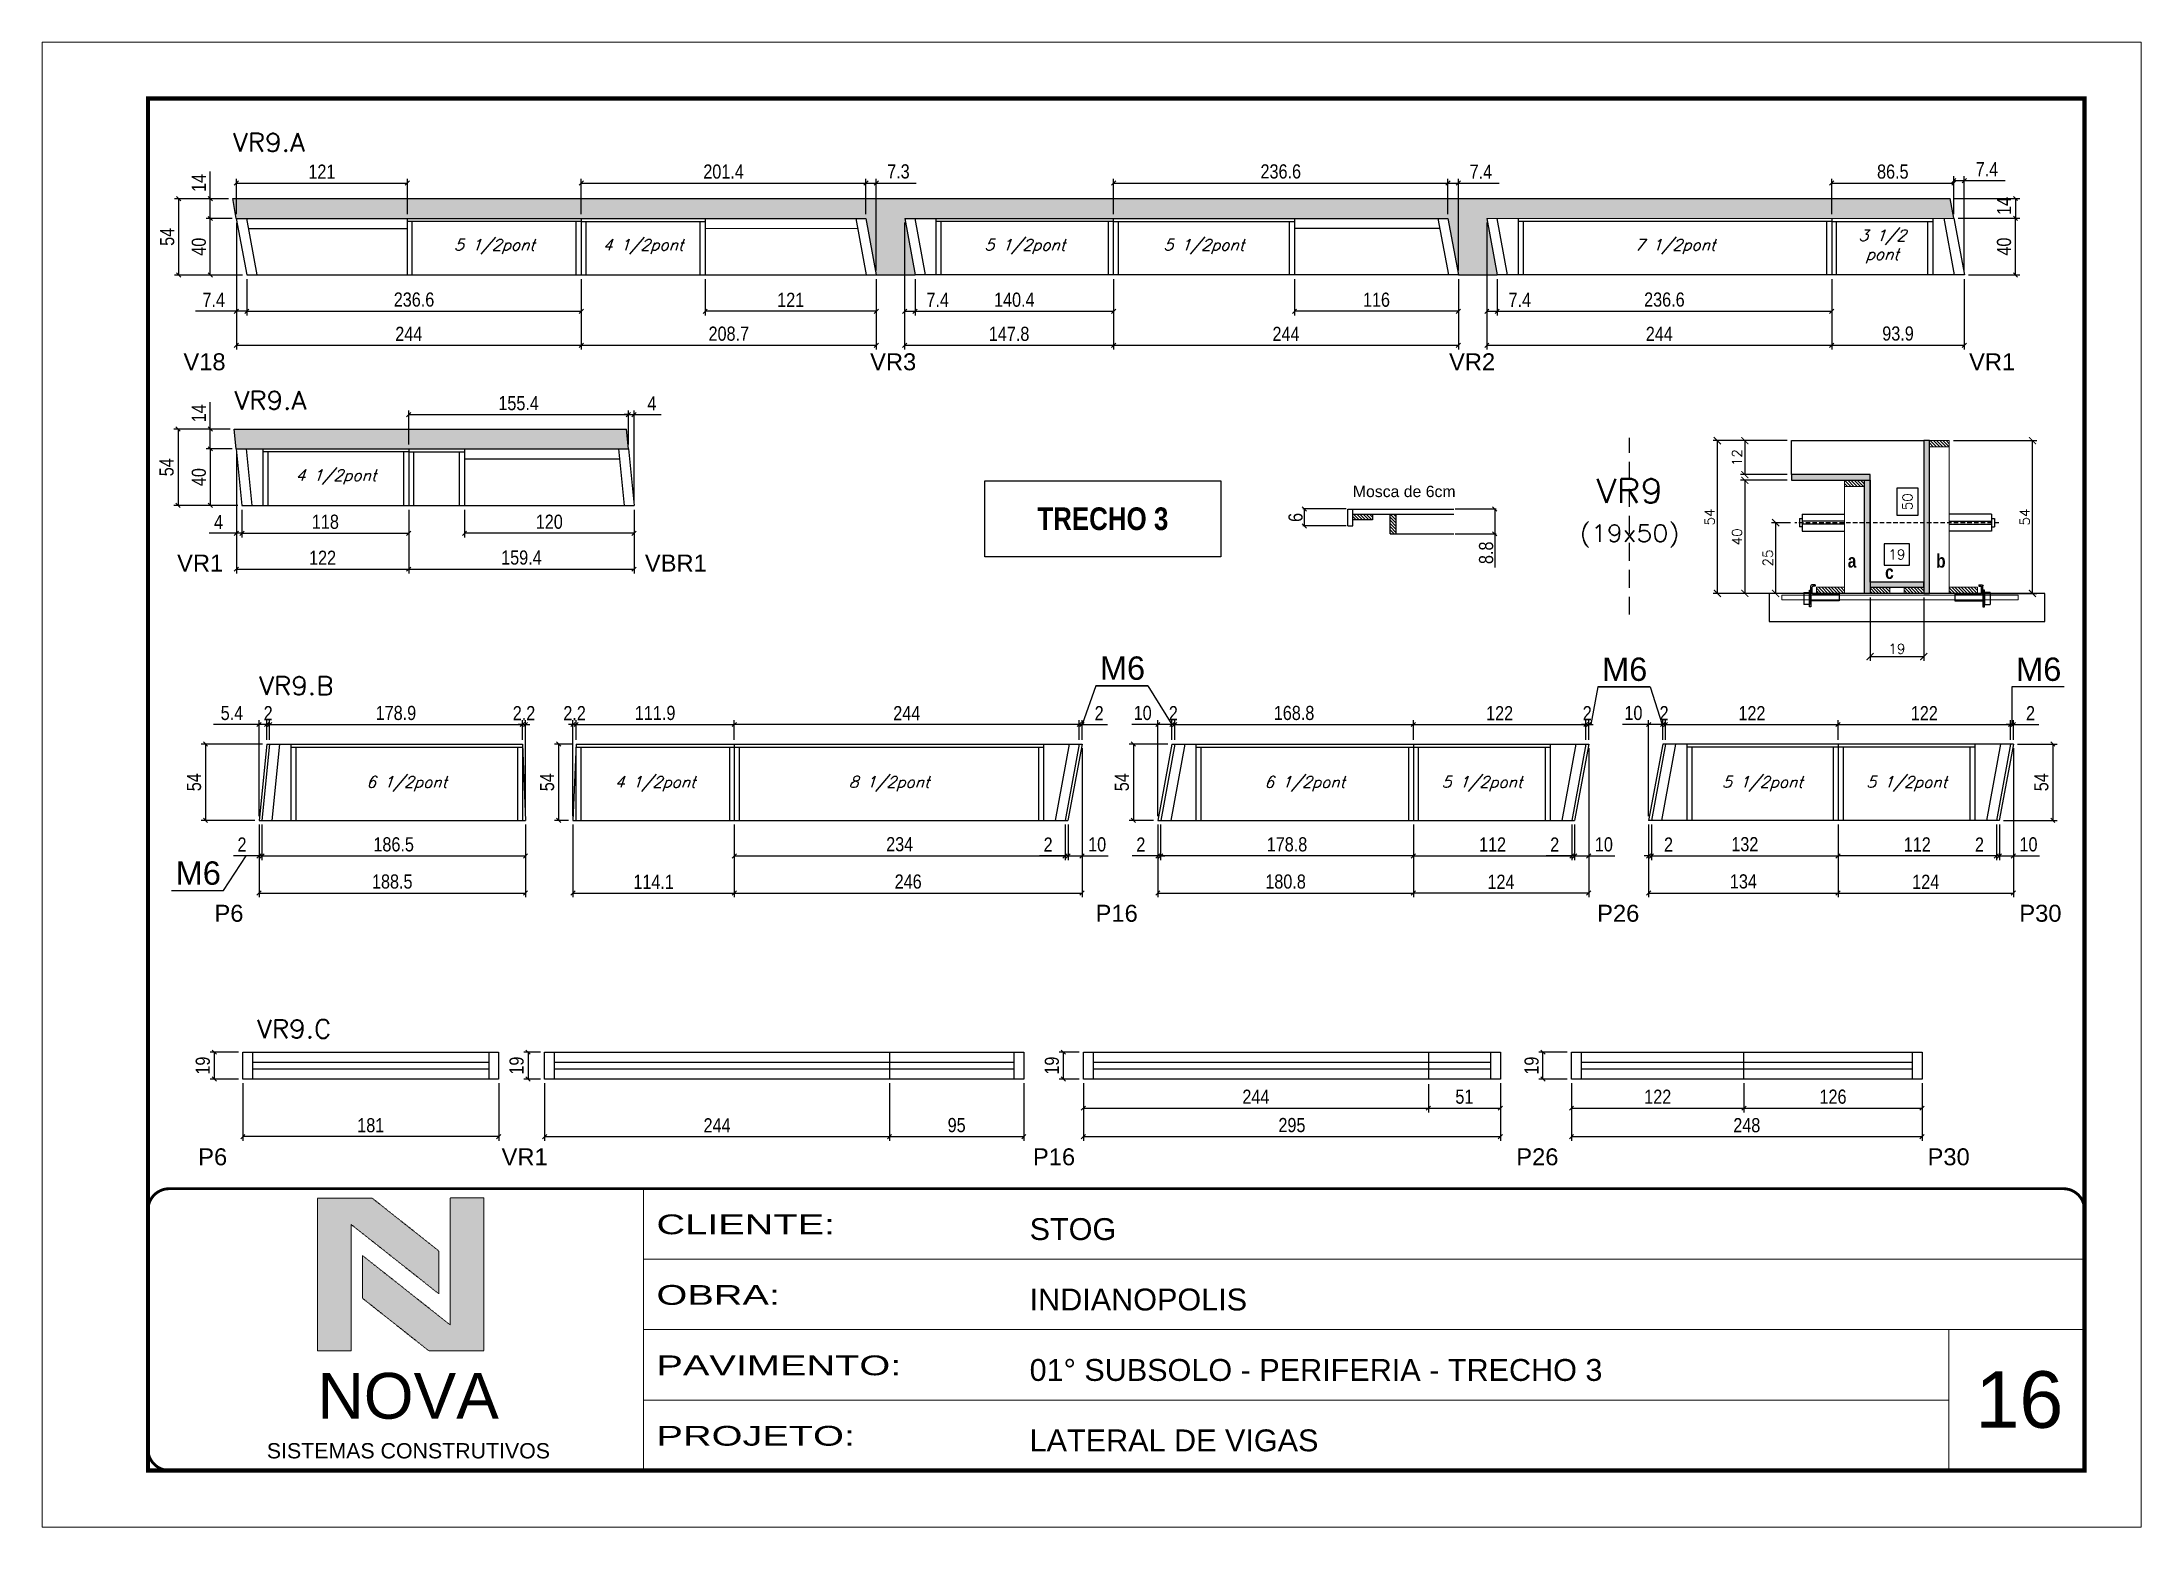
# Model space of a CAD drawing. Extents: x 0 to 6325, y 10169 to 19307.
# Drawn here: x 4755 to 6240, y 13614 to 14664 of the extents above; entities that cross this region are included whole.
import ezdxf
from ezdxf.enums import TextEntityAlignment as Align

# ---------------------------------------------------------------- set-up
doc = ezdxf.new("R2010")
doc.units = 0
for name, pattern in [('CONTINUO', [0]), ('DASHED', [0.75, 0.5, -0.25]), ('HIDDEN', [9.525, 6.35, -3.175])]:
    doc.linetypes.add(name, pattern=pattern)
for name, color, linetype in [('1', 1, 'Continuous'), ('5', 5, 'Continuous'), ('barrote', 251, 'Continuous'), ('COTA', 241, 'Continuous'), ('Cota Seção (2x)', 4, 'Continuous'), ('detalhes', 4, 'Continuous'), ('Hachura', 253, 'Continuous'), ('NOMENCLATURA', 7, 'Continuous'), ('Painéis', 200, 'Continuous'), ('presilha', 1, 'Continuous'), ('SARR_2.2x7', 40, 'Continuous'), ('SARR_3.5x7', 81, 'Continuous'), ('TENSOR', 3, 'Continuous'), ('texto', 7, 'Continuous'), ('Texto de Titulo', 7, 'Continuous'), ('Texto Qtd Sarr', 242, 'Continuous')]:
    doc.layers.add(name, color=color, linetype=linetype)
for name, color, linetype, lineweight in [('CARIMBO', 255, 'Continuous', 9), ('CARIMBO-LEGENDA', 75, 'Continuous', 15), ('CONCRETO', 251, 'Continuous', 25), ('Folhas', 255, 'Continuous', 9), ('Madeira', 126, 'Continuous', 18), ('SARRAFO DE PRESSAO', 251, 'DASHED', 9), ('SCO-___-LAJ', 2, 'Continuous', 0), ('Texto Seção', 7, 'Continuous', 15)]:
    doc.layers.add(name, color=color, linetype=linetype, lineweight=lineweight)
doc.styles.add('arial', font='arial.ttf')
doc.styles.add('COTA TECNICA', font='techl___.ttf', dxfattribs={"height": 10})
doc.styles.add('COTA TECNICA 2X', font='techl___.ttf', dxfattribs={"height": 10})
doc.styles.add('REGUA-120', font='ROMANS.shx', dxfattribs={"height": 15})
doc.styles.add('ROMANC', font='techb___.ttf', dxfattribs={"height": 2.5})
doc.styles.add('Romans', font='romans.shx')
doc.styles.get("Standard").update_dxf_attribs({"font": 'arial.ttf'})
doc.styles.add('TECNICA', font='techb___.ttf', dxfattribs={"height": 10})
doc.styles.add('Tecnologia', font='')
doc.styles.get('Tecnologia').set_extended_font_data('Forgotten Futurist')
doc.dimstyles.new('Cota Seção (2x)', dxfattribs={"dimtxt": 7, "dimasz": 5, "dimexe": 3, "dimexo": 3, "dimgap": 2, "dimtad": 3, "dimdec": 1, "dimlfac": 0.5, "dimzin": 12, "dimdsep": 46, "dimtxsty": 'Romans', "dimblk": 'ARCHTICK', "dimcen": 0, "dimclrd": 4, "dimclre": 4, "dimclrt": 1, "dimadec": 1, "dimazin": 3, "dimtfac": 1, "dimtdec": 1, "dimtmove": 0, "dimatfit": 3, "dimldrblk": 'OBLIQUE', "dimfxl": 1, "dimtolj": 1, "dimtzin": 12, "dimarcsym": 0})
doc.dimstyles.new('Cota Seção interna', dxfattribs={"dimtxt": 7, "dimasz": 6, "dimexe": 0.18, "dimexo": 2, "dimgap": -4, "dimtad": 3, "dimdec": 1, "dimlfac": 0.5, "dimzin": 12, "dimdsep": 46, "dimtxsty": 'Romans', "dimblk": 'ARCHTICK', "dimcen": 0.09, "dimse1": 1, "dimse2": 1, "dimsd1": 1, "dimsd2": 1, "dimclrd": 180, "dimclre": 5, "dimclrt": 1, "dimadec": 0, "dimazin": 3, "dimtfac": 1, "dimtdec": 1, "dimtofl": 0, "dimtmove": 0, "dimatfit": 3, "dimldrblk": 'ARCHTICK', "dimfxl": 1, "dimtolj": 1, "dimtzin": 0, "dimarcsym": 0})
doc.dimstyles.new('PAINEL', dxfattribs={"dimtxt": 10, "dimasz": 3, "dimexe": 3, "dimexo": 3, "dimgap": 3, "dimtad": 1, "dimdec": 1, "dimzin": 12, "dimdsep": 46, "dimtxsty": 'COTA TECNICA', "dimblk1": 'OBLIQUE', "dimblk2": 'OBLIQUE', "dimsah": 1, "dimcen": 0.9, "dimclrd": 4, "dimclre": 4, "dimclrt": 240, "dimadec": 1, "dimazin": 3, "dimtfac": 1, "dimtdec": 1, "dimtmove": 0, "dimatfit": 3, "dimfxl": 1, "dimtolj": 1, "dimtzin": 12, "dimarcsym": 0})
doc.dimstyles.new('SECAO', dxfattribs={"dimscale": 0.333333, "dimtxt": 5, "dimasz": 9, "dimexe": 3, "dimexo": 3, "dimgap": 3, "dimtad": 1, "dimdec": 1, "dimlfac": 0.5, "dimzin": 12, "dimdsep": 46, "dimtxsty": 'COTA TECNICA 2X', "dimblk1": 'OBLIQUE', "dimblk2": 'OBLIQUE', "dimsah": 1, "dimcen": 0.9, "dimclrd": 4, "dimclre": 4, "dimclrt": 240, "dimadec": 1, "dimazin": 3, "dimtfac": 1, "dimtdec": 1, "dimtmove": 0, "dimatfit": 3, "dimfxl": 1, "dimtolj": 1, "dimtzin": 12, "dimarcsym": 0})
pattern_1 = [(315, (29004.9367, 6044.7804), (1.12253202, 1.12253202), [])]

msp = doc.modelspace()

# ---------------------------------------------------------------- texts
at = {"layer": '5', "linetype": 'Continuous'}
for s, p in [('V18', (4855.07, 14432.16)), ('VR3', (5340.88, 14432.16)), ('VR2', (5750.45, 14432.16)), ('VR1', (6118.35, 14432.16)), ('VR1', (4850.6, 14289.84)), ('VBR1', (5181.54, 14289.84)), ('P6', (4877.03, 14042.23)), ('P16', (5500.41, 14042.23)), ('P26', (5855.23, 14042.23)), ('P30', (6153.92, 14042.23)), ('P6', (4865.53, 13870.03)), ('VR1', (5080.16, 13870.03)), ('P16', (5456.09, 13870.03)), ('P26', (5798.03, 13870.03)), ('P30', (6088.99, 13870.03))]:
    msp.add_text(s, height=12, rotation=359.99996, dxfattribs=at).set_placement(p)
at = {"layer": 'CARIMBO', "style": 'arial'}
msp.add_text('16', height=40, dxfattribs=at).set_placement((6122.86, 13684.42))
at = {"layer": 'detalhes', "style": 'TECNICA'}
for s, p in [('b', (6095.03, 14292.61)), ('a', (6032.49, 14292.62)), ('c', (6058.92, 14284.66))]:
    msp.add_text(s, height=9.6, dxfattribs=at).set_placement(p)
at = {"layer": 'NOMENCLATURA', "style": 'arial'}
msp.add_text('Mosca de 6cm', height=8, dxfattribs=at).set_placement((5682.41, 14342.48))
at = {"layer": 'NOMENCLATURA', "linetype": 'Continuous'}
for p in [(5503.4, 14213.32), (5858.69, 14212.53), (6151.63, 14212.53), (4849.56, 14068.43)]:
    msp.add_text('M6', height=16.5, dxfattribs=at).set_placement(p)
at = {"layer": 'NOMENCLATURA', "color": 2, "insert": (5505.52, 14327.07), "char_height": 16, "attachment_point": 5, "style": 'ROMANC'}
msp.add_mtext('TRECHO 3', dxfattribs=at)
at = {"layer": 'texto', "color": 2, "char_height": 8, "attachment_point": 5, "style": 'Romans'}
for s, insert in [('{\\Q19;\\C256;5 1/2pont}', (5075.13, 14519.53)), ('{\\Q19;\\C256;4 1/2pont}', (5180.24, 14519.53)), ('{\\Q19;\\C256;5 1/2pont}', (5450.39, 14519.56)), ('{\\Q19;\\C256;5 1/2pont}', (5576.99, 14519.56)), ('{\\Q19;\\C256;7 1/2pont}', (5910.34, 14519.56)), ('{\\Q19;\\C256;3 1/2\\Ppont}', (6056.9, 14519.56)), ('{\\Q19;\\C256;4 1/2pont}', (4962.98, 14356.62)), ('{\\Q19;\\C256;6 1/2pont}', (5012.97, 14139.72)), ('{\\Q19;\\C256;4 1/2pont}', (5188.78, 14139.72)), ('{\\Q19;\\C256;8 1/2pont}', (5354.3, 14139.72)), ('{\\Q19;\\C256;6 1/2pont}', (5648.31, 14139.72)), ('{\\Q19;\\C256;5 1/2pont}', (5773.74, 14139.72)), ('{\\Q19;\\C256;5 1/2pont}', (5972.15, 14139.72)), ('{\\Q19;\\C256;5 1/2pont}', (6074.2, 14139.72))]:
    msp.add_mtext(s, dxfattribs=dict(at, insert=insert))
at = {"layer": 'Texto Seção', "style": 'REGUA-120', "width": 1.05}
for s, p in [('VR9.A', (4890.04, 14586.79)), ('VR9.A', (4891.08, 14404.44)), ('VR9.B', (4908.57, 14202.64)), ('VR9.C', (4907.07, 13959.96))]:
    msp.add_text(s, height=13, dxfattribs=at).set_placement(p)

# ---------------------------------------------------------------- blocks, each defined once
blk = doc.blocks.new('A$C64660E27')
at = {"layer": 'COTA', "true_color": 0x1a1a1a}
h = blk.add_hatch(color=250, dxfattribs=at)
h.dxf.hatch_style = 1
h.paths.add_polyline_path([(185.4, -11.6), (142.4, -11.6), (142.4, -131.6), (168.8, -131.6), (168.8, -32.2), (237.7, -86.7), (237.7, -53)])
at = {"layer": 'COTA'}
h = blk.add_hatch(color=20, dxfattribs=at)
h.dxf.hatch_style = 1
h.paths.add_polyline_path([(273, -11.4), (246.6, -11.4), (246.6, -111.1), (177.7, -56.6), (177.7, -90.2), (230, -131.6), (273, -131.6)])
for p, q in [((142.4, -131.6), (142.4, -11.6)), ((142.4, -11.6), (185.4, -11.6)), ((185.4, -11.6), (237.7, -53)), ((273, -11.4), (246.6, -11.4)), ((246.6, -111.1), (246.6, -11.4)), ((273, -11.4), (273, -131.6)), ((168.8, -32.2), (237.7, -86.7)), ((168.8, -131.6), (168.8, -32.2)), ((246.6, -111.1), (177.7, -56.6)), ((177.7, -90.2), (177.7, -56.6)), ((237.7, -86.7), (237.7, -53)), ((230, -131.6), (177.7, -90.2)), ((142.4, -131.6), (168.8, -131.6)), ((273, -131.6), (230, -131.6))]:
    blk.add_line(p, q)
at = {"layer": 'CARIMBO-LEGENDA', "color": 7, "linetype": 'Continuous', "ltscale": 100, "style": 'arial'}
blk.add_text('NOVA', height=36, dxfattribs=at).set_placement((142.4, -184.8))
at = {"layer": 'CARIMBO-LEGENDA', "color": 7, "linetype": 'Continuous', "style": 'arial'}
blk.add_text('SISTEMAS CONSTRUTIVOS', height=12, dxfattribs=at).set_placement((102.5, -216))
blk = doc.blocks.new('9999999999')
at = {"color": 30, "linetype": 'CONTINUO'}
for p, q in [((98564.6, 34230.2), (98564.6, 34429.4)), ((98564.6, 34379.6), (99584, 34379.6)), ((98564.6, 34329.8), (99488, 34329.8)), ((99584, 34329.8), (99488, 34329.8)), ((99488, 34329.8), (99488, 34230.2)), ((98564.6, 34280), (99488, 34280))]:
    blk.add_line(p, q, dxfattribs=at)
at = {"color": 30, "linetype": 'CONTINUO', "const_width": 2}
blk.add_lwpolyline([(99584, 34230.2), (99584, 34414.4, 0.414214), (99569, 34429.4), (98229, 34429.4, 0.414214), (98214, 34414.4), (98214, 34245.2, 0.414214), (98229, 34230.2), (99584, 34230.2)], format="xyb", dxfattribs=at)
at = {"layer": 'Folhas'}
blk.add_lwpolyline([(98139, 34190.2), (99624, 34190.2), (99624, 35240.2), (98139, 35240.2)], close=True, dxfattribs=at)
at = {"layer": 'Folhas', "color": 30, "const_width": 3}
blk.add_lwpolyline([(98214, 34230.2), (99584, 34230.2), (99584, 35200.2), (98214, 35200.2)], close=True, dxfattribs=at)
at = {"xscale": 0.9, "yscale": 0.9, "zscale": 0.9}
blk.add_blockref('A$C64660E27', (98205.8, 34433.1), dxfattribs=at)
at = {"color": 7, "linetype": 'Continuous', "ltscale": 5, "style": 'arial'}
for s, height, p in [('STOG', 15.48, (98837.7, 34393.1)), ('INDIANOPOLIS', 15.483, (98837.7, 34343.3)), ('01° SUBSOLO - PERIFERIA - TRECHO 3', 15.483, (98837.7, 34293.5)), ('LATERAL DE VIGAS', 15.483, (98837.7, 34243.7))]:
    blk.add_text(s, height=height, dxfattribs=at).set_placement(p)
at = {"layer": 'Folhas', "color": 7, "style": 'Tecnologia', "width": 1.5}
for s, p in [('CLIENTE:', (98573.7, 34397.2)), ('OBRA:', (98573.7, 34347.3)), ('PAVIMENTO:', (98573.7, 34297.5)), ('PROJETO:', (98573.7, 34247.7))]:
    blk.add_text(s, height=14, dxfattribs=at).set_placement(p)
blk = doc.blocks.new('_Oblique')
at = {"layer": '1', "color": 0, "lineweight": -2}
blk.add_line((-0.5, -0.5), (0.5, 0.5), dxfattribs=at)
blk = doc.blocks.new('*D596')
at = {"layer": 'COTA', "color": 4, "lineweight": -2, "transparency": 16777216}
for p, q in [((4892.5, 14536.5), (4892.5, 14470.9)), ((4899.9, 14496.5), (4899.9, 14470.9)), ((4892.5, 14473.9), (4863.6, 14473.9)), ((4899.9, 14473.9), (4892.5, 14473.9))]:
    blk.add_line(p, q, dxfattribs=at)
at = {"layer": 'Defpoints', "color": 0, "transparency": 16777216}
for p in [(4892.5, 14539.5), (4899.9, 14499.5), (4892.5, 14473.9)]:
    blk.add_point(p, dxfattribs=at)
at = {"layer": 'COTA', "color": 4, "lineweight": -2, "transparency": 16777216, "xscale": 3, "yscale": 3, "zscale": 3, "rotation": 180}
blk.add_blockref('_Oblique', (4892.5, 14473.9), dxfattribs=at)
at = {"layer": 'COTA', "color": 4, "lineweight": -2, "transparency": 16777216, "xscale": 3, "yscale": 3, "zscale": 3}
blk.add_blockref('_Oblique', (4899.9, 14473.9), dxfattribs=at)
at = {"layer": 'COTA', "color": 240, "transparency": 16777216, "insert": (4876.5, 14482), "char_height": 10, "attachment_point": 5, "style": 'COTA TECNICA'}
blk.add_mtext('\\A1;7.4', dxfattribs=at)
blk = doc.blocks.new('*D597')
at = {"layer": 'COTA', "color": 4, "lineweight": -2, "transparency": 16777216}
for p, q in [((4899.9, 14496.5), (4899.9, 14470.9)), ((5136.5, 14496.6), (5136.5, 14470.9)), ((4899.9, 14473.9), (5136.5, 14473.9))]:
    blk.add_line(p, q, dxfattribs=at)
at = {"layer": 'Defpoints', "color": 0, "transparency": 16777216}
for p in [(4899.9, 14499.5), (5136.5, 14499.6), (5136.5, 14473.9)]:
    blk.add_point(p, dxfattribs=at)
at = {"layer": 'COTA', "color": 4, "lineweight": -2, "transparency": 16777216, "xscale": 3, "yscale": 3, "zscale": 3, "rotation": 180}
blk.add_blockref('_Oblique', (4899.9, 14473.9), dxfattribs=at)
at = {"layer": 'COTA', "color": 4, "lineweight": -2, "transparency": 16777216, "xscale": 3, "yscale": 3, "zscale": 3}
blk.add_blockref('_Oblique', (5136.5, 14473.9), dxfattribs=at)
at = {"layer": 'COTA', "color": 240, "transparency": 16777216, "insert": (5018.2, 14482.1), "char_height": 10, "attachment_point": 5, "style": 'COTA TECNICA'}
blk.add_mtext('\\A1;236.6', dxfattribs=at)
blk = doc.blocks.new('*D598')
at = {"layer": 'COTA', "color": 4, "lineweight": -2, "transparency": 16777216}
for p, q in [((4892.5, 14542.5), (4892.5, 14567.5)), ((4892.5, 14564.5), (5013.5, 14564.5)), ((5013.5, 14542.5), (5013.5, 14567.5))]:
    blk.add_line(p, q, dxfattribs=at)
at = {"layer": 'Defpoints', "color": 0, "transparency": 16777216}
for p in [(5013.5, 14564.5), (4892.5, 14539.5), (5013.5, 14539.5)]:
    blk.add_point(p, dxfattribs=at)
at = {"layer": 'COTA', "color": 4, "lineweight": -2, "transparency": 16777216, "xscale": 3, "yscale": 3, "zscale": 3, "rotation": 180}
blk.add_blockref('_Oblique', (4892.5, 14564.5), dxfattribs=at)
at = {"layer": 'COTA', "color": 4, "lineweight": -2, "transparency": 16777216, "xscale": 3, "yscale": 3, "zscale": 3}
blk.add_blockref('_Oblique', (5013.5, 14564.5), dxfattribs=at)
at = {"layer": 'COTA', "color": 240, "transparency": 16777216, "insert": (4953, 14572.6), "char_height": 10, "attachment_point": 5, "style": 'COTA TECNICA'}
blk.add_mtext('\\A1;121', dxfattribs=at)
blk = doc.blocks.new('*D212')
at = {"layer": 'COTA', "color": 4, "lineweight": -2, "transparency": 16777216}
for p, q in [((4892.5, 14536.5), (4892.5, 14446.8)), ((5136.5, 14496.6), (5136.5, 14446.8)), ((4892.5, 14449.8), (5136.5, 14449.8))]:
    blk.add_line(p, q, dxfattribs=at)
at = {"layer": 'Defpoints', "color": 0, "transparency": 16777216}
for p in [(4892.5, 14539.5), (5136.5, 14499.6), (5136.5, 14449.8)]:
    blk.add_point(p, dxfattribs=at)
at = {"layer": 'COTA', "color": 4, "lineweight": -2, "transparency": 16777216, "xscale": 3, "yscale": 3, "zscale": 3, "rotation": 180}
blk.add_blockref('_Oblique', (4892.5, 14449.8), dxfattribs=at)
at = {"layer": 'COTA', "color": 4, "lineweight": -2, "transparency": 16777216, "xscale": 3, "yscale": 3, "zscale": 3}
blk.add_blockref('_Oblique', (5136.5, 14449.8), dxfattribs=at)
at = {"layer": 'COTA', "color": 240, "transparency": 16777216, "insert": (5014.5, 14457.9), "char_height": 10, "attachment_point": 5, "style": 'COTA TECNICA'}
blk.add_mtext('\\A1;244', dxfattribs=at)
blk = doc.blocks.new('*D599')
at = {"layer": 'COTA', "color": 4, "lineweight": -2, "transparency": 16777216}
for p, q in [((5136.5, 14496.6), (5136.5, 14446.8)), ((5345.2, 14496.7), (5345.2, 14446.8)), ((5136.5, 14449.8), (5345.2, 14449.8))]:
    blk.add_line(p, q, dxfattribs=at)
at = {"layer": 'Defpoints', "color": 0, "transparency": 16777216}
for p in [(5136.5, 14499.6), (5345.2, 14499.7), (5345.2, 14449.8)]:
    blk.add_point(p, dxfattribs=at)
at = {"layer": 'COTA', "color": 4, "lineweight": -2, "transparency": 16777216, "xscale": 3, "yscale": 3, "zscale": 3, "rotation": 180}
blk.add_blockref('_Oblique', (5136.5, 14449.8), dxfattribs=at)
at = {"layer": 'COTA', "color": 4, "lineweight": -2, "transparency": 16777216, "xscale": 3, "yscale": 3, "zscale": 3}
blk.add_blockref('_Oblique', (5345.2, 14449.8), dxfattribs=at)
at = {"layer": 'COTA', "color": 240, "transparency": 16777216, "insert": (5240.9, 14458), "char_height": 10, "attachment_point": 5, "style": 'COTA TECNICA'}
blk.add_mtext('\\A1;208.7', dxfattribs=at)
blk = doc.blocks.new('*D600')
at = {"layer": 'COTA', "color": 4, "lineweight": -2, "transparency": 16777216}
for p, q in [((5136.5, 14542.6), (5136.5, 14567.5)), ((5136.5, 14564.5), (5337.9, 14564.5)), ((5337.9, 14542.6), (5337.9, 14567.5))]:
    blk.add_line(p, q, dxfattribs=at)
at = {"layer": 'Defpoints', "color": 0, "transparency": 16777216}
for p in [(5337.9, 14564.5), (5136.5, 14539.6), (5337.9, 14539.6)]:
    blk.add_point(p, dxfattribs=at)
at = {"layer": 'COTA', "color": 4, "lineweight": -2, "transparency": 16777216, "xscale": 3, "yscale": 3, "zscale": 3, "rotation": 180}
blk.add_blockref('_Oblique', (5136.5, 14564.5), dxfattribs=at)
at = {"layer": 'COTA', "color": 4, "lineweight": -2, "transparency": 16777216, "xscale": 3, "yscale": 3, "zscale": 3}
blk.add_blockref('_Oblique', (5337.9, 14564.5), dxfattribs=at)
at = {"layer": 'COTA', "color": 240, "transparency": 16777216, "insert": (5237.2, 14572.6), "char_height": 10, "attachment_point": 5, "style": 'COTA TECNICA'}
blk.add_mtext('\\A1;201.4', dxfattribs=at)
blk = doc.blocks.new('*D213')
at = {"layer": 'COTA', "color": 4, "lineweight": -2, "transparency": 16777216}
for p, q in [((5337.9, 14542.6), (5337.9, 14567.5)), ((5337.9, 14564.5), (5345.2, 14564.5)), ((5345.2, 14502.7), (5345.2, 14567.5)), ((5345.2, 14564.5), (5373.5, 14564.5))]:
    blk.add_line(p, q, dxfattribs=at)
at = {"layer": 'Defpoints', "color": 0, "transparency": 16777216}
for p in [(5345.2, 14564.5), (5337.9, 14539.6), (5345.2, 14499.7)]:
    blk.add_point(p, dxfattribs=at)
at = {"layer": 'COTA', "color": 4, "lineweight": -2, "transparency": 16777216, "xscale": 3, "yscale": 3, "zscale": 3, "rotation": 180}
blk.add_blockref('_Oblique', (5337.9, 14564.5), dxfattribs=at)
at = {"layer": 'COTA', "color": 4, "lineweight": -2, "transparency": 16777216, "xscale": 3, "yscale": 3, "zscale": 3}
blk.add_blockref('_Oblique', (5345.2, 14564.5), dxfattribs=at)
at = {"layer": 'COTA', "color": 240, "transparency": 16777216, "insert": (5360.9, 14572.7), "char_height": 10, "attachment_point": 5, "style": 'COTA TECNICA'}
blk.add_mtext('\\A1;7.3', dxfattribs=at)
blk = doc.blocks.new('*D601')
at = {"layer": 'COTA', "color": 4, "lineweight": -2, "transparency": 16777216}
for p, q in [((5365.3, 14536.6), (5365.3, 14470.9)), ((5372.7, 14496.6), (5372.7, 14470.9)), ((5365.3, 14473.9), (5372.7, 14473.9)), ((5372.7, 14473.9), (5401.6, 14473.9))]:
    blk.add_line(p, q, dxfattribs=at)
at = {"layer": 'Defpoints', "color": 0, "transparency": 16777216}
for p in [(5365.3, 14539.6), (5372.7, 14499.6), (5365.3, 14473.9)]:
    blk.add_point(p, dxfattribs=at)
at = {"layer": 'COTA', "color": 4, "lineweight": -2, "transparency": 16777216, "xscale": 3, "yscale": 3, "zscale": 3, "rotation": 180}
blk.add_blockref('_Oblique', (5365.3, 14473.9), dxfattribs=at)
at = {"layer": 'COTA', "color": 4, "lineweight": -2, "transparency": 16777216, "xscale": 3, "yscale": 3, "zscale": 3}
blk.add_blockref('_Oblique', (5372.7, 14473.9), dxfattribs=at)
at = {"layer": 'COTA', "color": 240, "transparency": 16777216, "insert": (5388.7, 14482), "char_height": 10, "attachment_point": 5, "style": 'COTA TECNICA'}
blk.add_mtext('\\A1;7.4', dxfattribs=at)
blk = doc.blocks.new('*D214')
at = {"layer": 'COTA', "color": 4, "lineweight": -2, "transparency": 16777216}
for p, q in [((5372.7, 14496.6), (5372.7, 14470.9)), ((5513.1, 14496.6), (5513.1, 14470.9)), ((5372.7, 14473.9), (5513.1, 14473.9))]:
    blk.add_line(p, q, dxfattribs=at)
at = {"layer": 'Defpoints', "color": 0, "transparency": 16777216}
for p in [(5372.7, 14499.6), (5513.1, 14499.6), (5513.1, 14473.9)]:
    blk.add_point(p, dxfattribs=at)
at = {"layer": 'COTA', "color": 4, "lineweight": -2, "transparency": 16777216, "xscale": 3, "yscale": 3, "zscale": 3, "rotation": 180}
blk.add_blockref('_Oblique', (5372.7, 14473.9), dxfattribs=at)
at = {"layer": 'COTA', "color": 4, "lineweight": -2, "transparency": 16777216, "xscale": 3, "yscale": 3, "zscale": 3}
blk.add_blockref('_Oblique', (5513.1, 14473.9), dxfattribs=at)
at = {"layer": 'COTA', "color": 240, "transparency": 16777216, "insert": (5442.9, 14482), "char_height": 10, "attachment_point": 5, "style": 'COTA TECNICA'}
blk.add_mtext('\\A1;140.4', dxfattribs=at)
blk = doc.blocks.new('*D602')
at = {"layer": 'COTA', "color": 4, "lineweight": -2, "transparency": 16777216}
for p, q in [((5365.3, 14536.6), (5365.3, 14446.8)), ((5513.1, 14496.6), (5513.1, 14446.8)), ((5365.3, 14449.8), (5513.1, 14449.8))]:
    blk.add_line(p, q, dxfattribs=at)
at = {"layer": 'Defpoints', "color": 0, "transparency": 16777216}
for p in [(5365.3, 14539.6), (5513.1, 14499.6), (5513.1, 14449.8)]:
    blk.add_point(p, dxfattribs=at)
at = {"layer": 'COTA', "color": 4, "lineweight": -2, "transparency": 16777216, "xscale": 3, "yscale": 3, "zscale": 3, "rotation": 180}
blk.add_blockref('_Oblique', (5365.3, 14449.8), dxfattribs=at)
at = {"layer": 'COTA', "color": 4, "lineweight": -2, "transparency": 16777216, "xscale": 3, "yscale": 3, "zscale": 3}
blk.add_blockref('_Oblique', (5513.1, 14449.8), dxfattribs=at)
at = {"layer": 'COTA', "color": 240, "transparency": 16777216, "insert": (5439.2, 14457.9), "char_height": 10, "attachment_point": 5, "style": 'COTA TECNICA'}
blk.add_mtext('\\A1;147.8', dxfattribs=at)
blk = doc.blocks.new('*D603')
at = {"layer": 'COTA', "color": 4, "lineweight": -2, "transparency": 16777216}
for p, q in [((5513.1, 14496.6), (5513.1, 14446.8)), ((5757.1, 14496.6), (5757.1, 14446.8)), ((5513.1, 14449.8), (5757.1, 14449.8))]:
    blk.add_line(p, q, dxfattribs=at)
at = {"layer": 'Defpoints', "color": 0, "transparency": 16777216}
for p in [(5513.1, 14499.6), (5757.1, 14499.6), (5757.1, 14449.8)]:
    blk.add_point(p, dxfattribs=at)
at = {"layer": 'COTA', "color": 4, "lineweight": -2, "transparency": 16777216, "xscale": 3, "yscale": 3, "zscale": 3, "rotation": 180}
blk.add_blockref('_Oblique', (5513.1, 14449.8), dxfattribs=at)
at = {"layer": 'COTA', "color": 4, "lineweight": -2, "transparency": 16777216, "xscale": 3, "yscale": 3, "zscale": 3}
blk.add_blockref('_Oblique', (5757.1, 14449.8), dxfattribs=at)
at = {"layer": 'COTA', "color": 240, "transparency": 16777216, "insert": (5635.1, 14457.9), "char_height": 10, "attachment_point": 5, "style": 'COTA TECNICA'}
blk.add_mtext('\\A1;244', dxfattribs=at)
blk = doc.blocks.new('*D604')
at = {"layer": 'COTA', "color": 4, "lineweight": -2, "transparency": 16777216}
for p, q in [((5513.1, 14542.6), (5513.1, 14567.5)), ((5513.1, 14564.5), (5749.7, 14564.5)), ((5749.7, 14542.6), (5749.7, 14567.5))]:
    blk.add_line(p, q, dxfattribs=at)
at = {"layer": 'Defpoints', "color": 0, "transparency": 16777216}
for p in [(5749.7, 14564.5), (5513.1, 14539.6), (5749.7, 14539.6)]:
    blk.add_point(p, dxfattribs=at)
at = {"layer": 'COTA', "color": 4, "lineweight": -2, "transparency": 16777216, "xscale": 3, "yscale": 3, "zscale": 3, "rotation": 180}
blk.add_blockref('_Oblique', (5513.1, 14564.5), dxfattribs=at)
at = {"layer": 'COTA', "color": 4, "lineweight": -2, "transparency": 16777216, "xscale": 3, "yscale": 3, "zscale": 3}
blk.add_blockref('_Oblique', (5749.7, 14564.5), dxfattribs=at)
at = {"layer": 'COTA', "color": 240, "transparency": 16777216, "insert": (5631.4, 14572.7), "char_height": 10, "attachment_point": 5, "style": 'COTA TECNICA'}
blk.add_mtext('\\A1;236.6', dxfattribs=at)
blk = doc.blocks.new('*D208')
at = {"layer": 'COTA', "color": 4, "lineweight": -2, "transparency": 16777216}
for p, q in [((5749.7, 14542.6), (5749.7, 14567.5)), ((5749.7, 14564.5), (5757.1, 14564.5)), ((5757.1, 14502.6), (5757.1, 14567.5)), ((5757.1, 14564.5), (5786, 14564.5))]:
    blk.add_line(p, q, dxfattribs=at)
at = {"layer": 'Defpoints', "color": 0, "transparency": 16777216}
for p in [(5757.1, 14564.5), (5749.7, 14539.6), (5757.1, 14499.6)]:
    blk.add_point(p, dxfattribs=at)
at = {"layer": 'COTA', "color": 4, "lineweight": -2, "transparency": 16777216, "xscale": 3, "yscale": 3, "zscale": 3, "rotation": 180}
blk.add_blockref('_Oblique', (5749.7, 14564.5), dxfattribs=at)
at = {"layer": 'COTA', "color": 4, "lineweight": -2, "transparency": 16777216, "xscale": 3, "yscale": 3, "zscale": 3}
blk.add_blockref('_Oblique', (5757.1, 14564.5), dxfattribs=at)
at = {"layer": 'COTA', "color": 240, "transparency": 16777216, "insert": (5773, 14572.6), "char_height": 10, "attachment_point": 5, "style": 'COTA TECNICA'}
blk.add_mtext('\\A1;7.4', dxfattribs=at)
blk = doc.blocks.new('*D587')
at = {"layer": 'COTA', "color": 4, "lineweight": -2, "transparency": 16777216}
for p, q in [((5641.1, 14496.6), (5641.1, 14470.9)), ((5757.1, 14496.6), (5757.1, 14470.9)), ((5757.1, 14473.9), (5641.1, 14473.9))]:
    blk.add_line(p, q, dxfattribs=at)
at = {"layer": 'Defpoints', "color": 0, "transparency": 16777216}
for p in [(5641.1, 14499.6), (5757.1, 14499.6), (5641.1, 14473.9)]:
    blk.add_point(p, dxfattribs=at)
at = {"layer": 'COTA', "color": 4, "lineweight": -2, "transparency": 16777216, "xscale": 3, "yscale": 3, "zscale": 3, "rotation": 180}
blk.add_blockref('_Oblique', (5641.1, 14473.9), dxfattribs=at)
at = {"layer": 'COTA', "color": 4, "lineweight": -2, "transparency": 16777216, "xscale": 3, "yscale": 3, "zscale": 3}
blk.add_blockref('_Oblique', (5757.1, 14473.9), dxfattribs=at)
at = {"layer": 'COTA', "color": 240, "transparency": 16777216, "insert": (5699.1, 14482), "char_height": 10, "attachment_point": 5, "style": 'COTA TECNICA'}
blk.add_mtext('\\A1;116', dxfattribs=at)
blk = doc.blocks.new('*D209')
at = {"layer": 'COTA', "color": 4, "lineweight": -2, "transparency": 16777216}
for p, q in [((5777.2, 14536.6), (5777.2, 14470.9)), ((5784.5, 14496.6), (5784.5, 14470.9)), ((5777.2, 14473.9), (5784.5, 14473.9)), ((5784.5, 14473.9), (5813.4, 14473.9))]:
    blk.add_line(p, q, dxfattribs=at)
at = {"layer": 'Defpoints', "color": 0, "transparency": 16777216}
for p in [(5777.2, 14539.6), (5784.5, 14499.6), (5784.5, 14473.9)]:
    blk.add_point(p, dxfattribs=at)
at = {"layer": 'COTA', "color": 4, "lineweight": -2, "transparency": 16777216, "xscale": 3, "yscale": 3, "zscale": 3, "rotation": 180}
blk.add_blockref('_Oblique', (5777.2, 14473.9), dxfattribs=at)
at = {"layer": 'COTA', "color": 4, "lineweight": -2, "transparency": 16777216, "xscale": 3, "yscale": 3, "zscale": 3}
blk.add_blockref('_Oblique', (5784.5, 14473.9), dxfattribs=at)
at = {"layer": 'COTA', "color": 240, "transparency": 16777216, "insert": (5800.5, 14482), "char_height": 10, "attachment_point": 5, "style": 'COTA TECNICA'}
blk.add_mtext('\\A1;7.4', dxfattribs=at)
blk = doc.blocks.new('*D588')
at = {"layer": 'COTA', "color": 4, "lineweight": -2, "transparency": 16777216}
for p, q in [((5784.5, 14496.6), (5784.5, 14470.9)), ((6021.2, 14496.6), (6021.2, 14470.9)), ((5784.5, 14473.9), (6021.2, 14473.9))]:
    blk.add_line(p, q, dxfattribs=at)
at = {"layer": 'Defpoints', "color": 0, "transparency": 16777216}
for p in [(5784.5, 14499.6), (6021.2, 14499.6), (6021.2, 14473.9)]:
    blk.add_point(p, dxfattribs=at)
at = {"layer": 'COTA', "color": 4, "lineweight": -2, "transparency": 16777216, "xscale": 3, "yscale": 3, "zscale": 3, "rotation": 180}
blk.add_blockref('_Oblique', (5784.5, 14473.9), dxfattribs=at)
at = {"layer": 'COTA', "color": 4, "lineweight": -2, "transparency": 16777216, "xscale": 3, "yscale": 3, "zscale": 3}
blk.add_blockref('_Oblique', (6021.2, 14473.9), dxfattribs=at)
at = {"layer": 'COTA', "color": 240, "transparency": 16777216, "insert": (5902.8, 14482.1), "char_height": 10, "attachment_point": 5, "style": 'COTA TECNICA'}
blk.add_mtext('\\A1;236.6', dxfattribs=at)
blk = doc.blocks.new('*D589')
at = {"layer": 'COTA', "color": 4, "lineweight": -2, "transparency": 16777216}
for p, q in [((5777.2, 14536.6), (5777.2, 14446.8)), ((6021.2, 14496.6), (6021.2, 14446.8)), ((5777.2, 14449.8), (6021.2, 14449.8))]:
    blk.add_line(p, q, dxfattribs=at)
at = {"layer": 'Defpoints', "color": 0, "transparency": 16777216}
for p in [(5777.2, 14539.6), (6021.2, 14499.6), (6021.2, 14449.8)]:
    blk.add_point(p, dxfattribs=at)
at = {"layer": 'COTA', "color": 4, "lineweight": -2, "transparency": 16777216, "xscale": 3, "yscale": 3, "zscale": 3, "rotation": 180}
blk.add_blockref('_Oblique', (5777.2, 14449.8), dxfattribs=at)
at = {"layer": 'COTA', "color": 4, "lineweight": -2, "transparency": 16777216, "xscale": 3, "yscale": 3, "zscale": 3}
blk.add_blockref('_Oblique', (6021.2, 14449.8), dxfattribs=at)
at = {"layer": 'COTA', "color": 240, "transparency": 16777216, "insert": (5899.2, 14457.9), "char_height": 10, "attachment_point": 5, "style": 'COTA TECNICA'}
blk.add_mtext('\\A1;244', dxfattribs=at)
blk = doc.blocks.new('*D590')
at = {"layer": 'COTA', "color": 4, "lineweight": -2, "transparency": 16777216}
for p, q in [((6021.2, 14496.6), (6021.2, 14446.8)), ((6115, 14496.6), (6115, 14446.8)), ((6021.2, 14449.8), (6115, 14449.8))]:
    blk.add_line(p, q, dxfattribs=at)
at = {"layer": 'Defpoints', "color": 0, "transparency": 16777216}
for p in [(6021.2, 14499.6), (6115, 14499.6), (6115, 14449.8)]:
    blk.add_point(p, dxfattribs=at)
at = {"layer": 'COTA', "color": 4, "lineweight": -2, "transparency": 16777216, "xscale": 3, "yscale": 3, "zscale": 3, "rotation": 180}
blk.add_blockref('_Oblique', (6021.2, 14449.8), dxfattribs=at)
at = {"layer": 'COTA', "color": 4, "lineweight": -2, "transparency": 16777216, "xscale": 3, "yscale": 3, "zscale": 3}
blk.add_blockref('_Oblique', (6115, 14449.8), dxfattribs=at)
at = {"layer": 'COTA', "color": 240, "transparency": 16777216, "insert": (6068.1, 14458.1), "char_height": 10, "attachment_point": 5, "style": 'COTA TECNICA'}
blk.add_mtext('\\A1;93.9', dxfattribs=at)
blk = doc.blocks.new('*D591')
at = {"layer": 'COTA', "color": 4, "lineweight": -2, "transparency": 16777216}
for p, q in [((6021.2, 14542.6), (6021.2, 14567.5)), ((6021.2, 14564.5), (6107.6, 14564.5)), ((6107.6, 14542.6), (6107.6, 14567.5))]:
    blk.add_line(p, q, dxfattribs=at)
at = {"layer": 'Defpoints', "color": 0, "transparency": 16777216}
for p in [(6107.6, 14564.5), (6021.2, 14539.6), (6107.6, 14539.6)]:
    blk.add_point(p, dxfattribs=at)
at = {"layer": 'COTA', "color": 4, "lineweight": -2, "transparency": 16777216, "xscale": 3, "yscale": 3, "zscale": 3, "rotation": 180}
blk.add_blockref('_Oblique', (6021.2, 14564.5), dxfattribs=at)
at = {"layer": 'COTA', "color": 4, "lineweight": -2, "transparency": 16777216, "xscale": 3, "yscale": 3, "zscale": 3}
blk.add_blockref('_Oblique', (6107.6, 14564.5), dxfattribs=at)
at = {"layer": 'COTA', "color": 240, "transparency": 16777216, "insert": (6064.4, 14572.6), "char_height": 10, "attachment_point": 5, "style": 'COTA TECNICA'}
blk.add_mtext('\\A1;86.5', dxfattribs=at)
blk = doc.blocks.new('*D210')
at = {"layer": 'COTA', "color": 4, "lineweight": -2, "transparency": 16777216}
for p, q in [((6107.6, 14542.6), (6107.6, 14569.3)), ((6115, 14502.6), (6115, 14569.3)), ((6107.6, 14566.3), (6115, 14566.3)), ((6115, 14566.3), (6143.9, 14566.3))]:
    blk.add_line(p, q, dxfattribs=at)
at = {"layer": 'Defpoints', "color": 0, "transparency": 16777216}
for p in [(6115, 14566.3), (6107.6, 14539.6), (6115, 14499.6)]:
    blk.add_point(p, dxfattribs=at)
at = {"layer": 'COTA', "color": 4, "lineweight": -2, "transparency": 16777216, "xscale": 3, "yscale": 3, "zscale": 3, "rotation": 180}
blk.add_blockref('_Oblique', (6107.6, 14566.3), dxfattribs=at)
at = {"layer": 'COTA', "color": 4, "lineweight": -2, "transparency": 16777216, "xscale": 3, "yscale": 3, "zscale": 3}
blk.add_blockref('_Oblique', (6115, 14566.3), dxfattribs=at)
at = {"layer": 'COTA', "color": 240, "transparency": 16777216, "insert": (6131, 14574.4), "char_height": 10, "attachment_point": 5, "style": 'COTA TECNICA'}
blk.add_mtext('\\A1;7.4', dxfattribs=at)
blk = doc.blocks.new('*D592')
at = {"layer": 'COTA', "color": 4, "lineweight": -2, "transparency": 16777216}
for p, q in [((6110.6, 14539.6), (6154.2, 14539.6)), ((6151.2, 14499.6), (6151.2, 14539.6)), ((6118, 14499.6), (6154.2, 14499.6))]:
    blk.add_line(p, q, dxfattribs=at)
at = {"layer": 'Defpoints', "color": 0, "transparency": 16777216}
for p in [(6107.6, 14539.6), (6151.2, 14539.6), (6115, 14499.6)]:
    blk.add_point(p, dxfattribs=at)
at = {"layer": 'COTA', "color": 4, "lineweight": -2, "transparency": 16777216, "xscale": 3, "yscale": 3, "zscale": 3}
for p, rotation in [((6151.2, 14539.6), 90), ((6151.2, 14499.6), 270)]:
    blk.add_blockref('_Oblique', p, dxfattribs=dict(at, rotation=rotation))
at = {"layer": 'COTA', "color": 240, "transparency": 16777216, "insert": (6143.1, 14519.6), "char_height": 10, "attachment_point": 5, "rotation": 90, "style": 'COTA TECNICA'}
blk.add_mtext('\\A1;40', dxfattribs=at)
blk = doc.blocks.new('*D593')
at = {"layer": 'COTA', "color": 4, "lineweight": -2, "transparency": 16777216}
for p, q in [((6108.1, 14553.6), (6154.2, 14553.6)), ((6151.2, 14553.6), (6151.2, 14539.6)), ((6110.6, 14539.6), (6154.2, 14539.6))]:
    blk.add_line(p, q, dxfattribs=at)
at = {"layer": 'Defpoints', "color": 0, "transparency": 16777216}
for p in [(6105.1, 14553.6), (6107.6, 14539.6), (6151.2, 14539.6)]:
    blk.add_point(p, dxfattribs=at)
at = {"layer": 'COTA', "color": 4, "lineweight": -2, "transparency": 16777216, "xscale": 3, "yscale": 3, "zscale": 3}
for p, rotation in [((6151.2, 14553.6), 90), ((6151.2, 14539.6), 270)]:
    blk.add_blockref('_Oblique', p, dxfattribs=dict(at, rotation=rotation))
at = {"layer": 'COTA', "color": 240, "transparency": 16777216, "insert": (6143.1, 14548.3), "char_height": 10, "attachment_point": 5, "rotation": 90, "style": 'COTA TECNICA'}
blk.add_mtext('\\A1;14', dxfattribs=at)
blk = doc.blocks.new('*D594')
at = {"layer": 'COTA', "color": 4, "lineweight": -2, "transparency": 16777216}
for p, q in [((4889.5, 14539.5), (4871.1, 14539.5)), ((4874.1, 14499.5), (4874.1, 14539.5)), ((4896.9, 14499.5), (4871.1, 14499.5))]:
    blk.add_line(p, q, dxfattribs=at)
at = {"layer": 'Defpoints', "color": 0, "transparency": 16777216}
for p in [(4874.1, 14539.5), (4892.5, 14539.5), (4899.9, 14499.5)]:
    blk.add_point(p, dxfattribs=at)
at = {"layer": 'COTA', "color": 4, "lineweight": -2, "transparency": 16777216, "xscale": 3, "yscale": 3, "zscale": 3}
for p, rotation in [((4874.1, 14539.5), 90), ((4874.1, 14499.5), 270)]:
    blk.add_blockref('_Oblique', p, dxfattribs=dict(at, rotation=rotation))
at = {"layer": 'COTA', "color": 240, "transparency": 16777216, "insert": (4866, 14519.5), "char_height": 10, "attachment_point": 5, "rotation": 90, "style": 'COTA TECNICA'}
blk.add_mtext('\\A1;40', dxfattribs=at)
blk = doc.blocks.new('*D211')
at = {"layer": 'COTA', "color": 4, "lineweight": -2, "transparency": 16777216}
for p, q in [((4874.1, 14553.5), (4874.1, 14572.7)), ((4887, 14553.5), (4871.1, 14553.5)), ((4874.1, 14539.5), (4874.1, 14553.5)), ((4889.5, 14539.5), (4871.1, 14539.5))]:
    blk.add_line(p, q, dxfattribs=at)
at = {"layer": 'Defpoints', "color": 0, "transparency": 16777216}
for p in [(4874.1, 14553.5), (4890, 14553.5), (4892.5, 14539.5)]:
    blk.add_point(p, dxfattribs=at)
at = {"layer": 'COTA', "color": 4, "lineweight": -2, "transparency": 16777216, "xscale": 3, "yscale": 3, "zscale": 3}
for p, rotation in [((4874.1, 14553.5), 90), ((4874.1, 14539.5), 270)]:
    blk.add_blockref('_Oblique', p, dxfattribs=dict(at, rotation=rotation))
at = {"layer": 'COTA', "color": 240, "transparency": 16777216, "insert": (4866, 14564.6), "char_height": 10, "attachment_point": 5, "rotation": 90, "style": 'COTA TECNICA'}
blk.add_mtext('\\A1;14', dxfattribs=at)
blk = doc.blocks.new('*D595')
at = {"layer": 'COTA', "color": 4, "lineweight": -2, "transparency": 16777216}
for p, q in [((5224.2, 14496.7), (5224.2, 14470.9)), ((5345.2, 14496.7), (5345.2, 14470.9)), ((5345.2, 14473.9), (5224.2, 14473.9))]:
    blk.add_line(p, q, dxfattribs=at)
at = {"layer": 'Defpoints', "color": 0, "transparency": 16777216}
for p in [(5224.2, 14499.7), (5345.2, 14499.7), (5224.2, 14473.9)]:
    blk.add_point(p, dxfattribs=at)
at = {"layer": 'COTA', "color": 4, "lineweight": -2, "transparency": 16777216, "xscale": 3, "yscale": 3, "zscale": 3, "rotation": 180}
blk.add_blockref('_Oblique', (5224.2, 14473.9), dxfattribs=at)
at = {"layer": 'COTA', "color": 4, "lineweight": -2, "transparency": 16777216, "xscale": 3, "yscale": 3, "zscale": 3}
blk.add_blockref('_Oblique', (5345.2, 14473.9), dxfattribs=at)
at = {"layer": 'COTA', "color": 240, "transparency": 16777216, "insert": (5284.7, 14482), "char_height": 10, "attachment_point": 5, "style": 'COTA TECNICA'}
blk.add_mtext('\\A1;121', dxfattribs=at)
blk = doc.blocks.new('*D610')
at = {"layer": 'COTA', "color": 4, "lineweight": -2, "transparency": 16777216}
for p, q in [((4889.5, 14376.6), (4871.1, 14376.6)), ((4874.1, 14376.6), (4874.1, 14336.6)), ((4893.5, 14336.6), (4871.1, 14336.6))]:
    blk.add_line(p, q, dxfattribs=at)
at = {"layer": 'Defpoints', "color": 0, "transparency": 16777216}
for p in [(4892.5, 14376.6), (4874.1, 14336.6), (4896.5, 14336.6)]:
    blk.add_point(p, dxfattribs=at)
at = {"layer": 'COTA', "color": 4, "lineweight": -2, "transparency": 16777216, "xscale": 3, "yscale": 3, "zscale": 3}
for p, rotation in [((4874.1, 14376.6), 90), ((4874.1, 14336.6), 270)]:
    blk.add_blockref('_Oblique', p, dxfattribs=dict(at, rotation=rotation))
at = {"layer": 'COTA', "color": 240, "transparency": 16777216, "insert": (4866, 14356.6), "char_height": 10, "attachment_point": 5, "rotation": 90, "style": 'COTA TECNICA'}
blk.add_mtext('\\A1;40', dxfattribs=at)
blk = doc.blocks.new('*D611')
at = {"layer": 'COTA', "color": 4, "lineweight": -2, "transparency": 16777216}
for p, q in [((4874.1, 14390.6), (4874.1, 14409.7)), ((4888.1, 14390.6), (4871.1, 14390.6)), ((4874.1, 14376.6), (4874.1, 14390.6)), ((4889.5, 14376.6), (4871.1, 14376.6))]:
    blk.add_line(p, q, dxfattribs=at)
at = {"layer": 'Defpoints', "color": 0, "transparency": 16777216}
for p in [(4874.1, 14390.6), (4891.1, 14390.6), (4892.5, 14376.6)]:
    blk.add_point(p, dxfattribs=at)
at = {"layer": 'COTA', "color": 4, "lineweight": -2, "transparency": 16777216, "xscale": 3, "yscale": 3, "zscale": 3}
for p, rotation in [((4874.1, 14390.6), 90), ((4874.1, 14376.6), 270)]:
    blk.add_blockref('_Oblique', p, dxfattribs=dict(at, rotation=rotation))
at = {"layer": 'COTA', "color": 240, "transparency": 16777216, "insert": (4866, 14401.7), "char_height": 10, "attachment_point": 5, "rotation": 90, "style": 'COTA TECNICA'}
blk.add_mtext('\\A1;14', dxfattribs=at)
blk = doc.blocks.new('*D223')
at = {"layer": 'COTA', "color": 4, "lineweight": -2, "transparency": 16777216}
for p, q in [((4892.5, 14373.6), (4892.5, 14313.9)), ((4896.5, 14333.6), (4896.5, 14313.9)), ((4892.5, 14316.9), (4873.2, 14316.9)), ((4896.5, 14316.9), (4892.5, 14316.9)), ((4896.5, 14316.9), (4899.5, 14316.9))]:
    blk.add_line(p, q, dxfattribs=at)
at = {"layer": 'Defpoints', "color": 0, "transparency": 16777216}
for p in [(4892.5, 14376.6), (4896.5, 14336.6), (4892.5, 14316.9)]:
    blk.add_point(p, dxfattribs=at)
at = {"layer": 'COTA', "color": 4, "lineweight": -2, "transparency": 16777216, "xscale": 3, "yscale": 3, "zscale": 3}
blk.add_blockref('_Oblique', (4892.5, 14316.9), dxfattribs=at)
at = {"layer": 'COTA', "color": 4, "lineweight": -2, "transparency": 16777216, "xscale": 3, "yscale": 3, "zscale": 3, "rotation": 180}
blk.add_blockref('_Oblique', (4896.5, 14316.9), dxfattribs=at)
at = {"layer": 'COTA', "color": 240, "transparency": 16777216, "insert": (4879.9, 14324.9), "char_height": 10, "attachment_point": 5, "style": 'COTA TECNICA'}
blk.add_mtext('\\A1;4', dxfattribs=at)
blk = doc.blocks.new('*D612')
at = {"layer": 'COTA', "color": 4, "lineweight": -2, "transparency": 16777216}
for p, q in [((4896.5, 14333.6), (4896.5, 14313.9)), ((5014.5, 14333.6), (5014.5, 14313.9)), ((4896.5, 14316.9), (5014.5, 14316.9))]:
    blk.add_line(p, q, dxfattribs=at)
at = {"layer": 'Defpoints', "color": 0, "transparency": 16777216}
for p in [(4896.5, 14336.6), (5014.5, 14336.6), (5014.5, 14316.9)]:
    blk.add_point(p, dxfattribs=at)
at = {"layer": 'COTA', "color": 4, "lineweight": -2, "transparency": 16777216, "xscale": 3, "yscale": 3, "zscale": 3, "rotation": 180}
blk.add_blockref('_Oblique', (4896.5, 14316.9), dxfattribs=at)
at = {"layer": 'COTA', "color": 4, "lineweight": -2, "transparency": 16777216, "xscale": 3, "yscale": 3, "zscale": 3}
blk.add_blockref('_Oblique', (5014.5, 14316.9), dxfattribs=at)
at = {"layer": 'COTA', "color": 240, "transparency": 16777216, "insert": (4955.5, 14325), "char_height": 10, "attachment_point": 5, "style": 'COTA TECNICA'}
blk.add_mtext('\\A1;118', dxfattribs=at)
blk = doc.blocks.new('*D224')
at = {"layer": 'COTA', "color": 4, "lineweight": -2, "transparency": 16777216}
for p, q in [((4892.5, 14373.6), (4892.5, 14288.5)), ((5014.5, 14333.6), (5014.5, 14288.5)), ((4892.5, 14291.5), (5014.5, 14291.5))]:
    blk.add_line(p, q, dxfattribs=at)
at = {"layer": 'Defpoints', "color": 0, "transparency": 16777216}
for p in [(4892.5, 14376.6), (5014.5, 14336.6), (5014.5, 14291.5)]:
    blk.add_point(p, dxfattribs=at)
at = {"layer": 'COTA', "color": 4, "lineweight": -2, "transparency": 16777216, "xscale": 3, "yscale": 3, "zscale": 3, "rotation": 180}
blk.add_blockref('_Oblique', (4892.5, 14291.5), dxfattribs=at)
at = {"layer": 'COTA', "color": 4, "lineweight": -2, "transparency": 16777216, "xscale": 3, "yscale": 3, "zscale": 3}
blk.add_blockref('_Oblique', (5014.5, 14291.5), dxfattribs=at)
at = {"layer": 'COTA', "color": 240, "transparency": 16777216, "insert": (4953.5, 14299.6), "char_height": 10, "attachment_point": 5, "style": 'COTA TECNICA'}
blk.add_mtext('\\A1;122', dxfattribs=at)
blk = doc.blocks.new('*D613')
at = {"layer": 'COTA', "color": 4, "lineweight": -2, "transparency": 16777216}
for p, q in [((5014.5, 14333.6), (5014.5, 14288.5)), ((5173.9, 14333.6), (5173.9, 14288.5)), ((5014.5, 14291.5), (5173.9, 14291.5))]:
    blk.add_line(p, q, dxfattribs=at)
at = {"layer": 'Defpoints', "color": 0, "transparency": 16777216}
for p in [(5014.5, 14336.6), (5173.9, 14336.6), (5173.9, 14291.5)]:
    blk.add_point(p, dxfattribs=at)
at = {"layer": 'COTA', "color": 4, "lineweight": -2, "transparency": 16777216, "xscale": 3, "yscale": 3, "zscale": 3, "rotation": 180}
blk.add_blockref('_Oblique', (5014.5, 14291.5), dxfattribs=at)
at = {"layer": 'COTA', "color": 4, "lineweight": -2, "transparency": 16777216, "xscale": 3, "yscale": 3, "zscale": 3}
blk.add_blockref('_Oblique', (5173.9, 14291.5), dxfattribs=at)
at = {"layer": 'COTA', "color": 240, "transparency": 16777216, "insert": (5094.2, 14299.7), "char_height": 10, "attachment_point": 5, "style": 'COTA TECNICA'}
blk.add_mtext('\\A1;159.4', dxfattribs=at)
blk = doc.blocks.new('*D614')
at = {"layer": 'COTA', "color": 4, "lineweight": -2, "transparency": 16777216}
for p, q in [((5014.5, 14379.6), (5014.5, 14403.8)), ((5014.5, 14400.8), (5169.9, 14400.8)), ((5169.9, 14379.6), (5169.9, 14403.8))]:
    blk.add_line(p, q, dxfattribs=at)
at = {"layer": 'Defpoints', "color": 0, "transparency": 16777216}
for p in [(5169.9, 14400.8), (5014.5, 14376.6), (5169.9, 14376.6)]:
    blk.add_point(p, dxfattribs=at)
at = {"layer": 'COTA', "color": 4, "lineweight": -2, "transparency": 16777216, "xscale": 3, "yscale": 3, "zscale": 3, "rotation": 180}
blk.add_blockref('_Oblique', (5014.5, 14400.8), dxfattribs=at)
at = {"layer": 'COTA', "color": 4, "lineweight": -2, "transparency": 16777216, "xscale": 3, "yscale": 3, "zscale": 3}
blk.add_blockref('_Oblique', (5169.9, 14400.8), dxfattribs=at)
at = {"layer": 'COTA', "color": 240, "transparency": 16777216, "insert": (5092.2, 14408.9), "char_height": 10, "attachment_point": 5, "style": 'COTA TECNICA'}
blk.add_mtext('\\A1;155.4', dxfattribs=at)
blk = doc.blocks.new('*D225')
at = {"layer": 'COTA', "color": 4, "lineweight": -2, "transparency": 16777216}
for p, q in [((5169.9, 14400.8), (5166.9, 14400.8)), ((5169.9, 14379.6), (5169.9, 14403.8)), ((5169.9, 14400.8), (5173.9, 14400.8)), ((5173.9, 14339.6), (5173.9, 14403.8)), ((5173.9, 14400.8), (5193.1, 14400.8))]:
    blk.add_line(p, q, dxfattribs=at)
at = {"layer": 'Defpoints', "color": 0, "transparency": 16777216}
for p in [(5173.9, 14400.8), (5169.9, 14376.6), (5173.9, 14336.6)]:
    blk.add_point(p, dxfattribs=at)
at = {"layer": 'COTA', "color": 4, "lineweight": -2, "transparency": 16777216, "xscale": 3, "yscale": 3, "zscale": 3}
blk.add_blockref('_Oblique', (5169.9, 14400.8), dxfattribs=at)
at = {"layer": 'COTA', "color": 4, "lineweight": -2, "transparency": 16777216, "xscale": 3, "yscale": 3, "zscale": 3, "rotation": 180}
blk.add_blockref('_Oblique', (5173.9, 14400.8), dxfattribs=at)
at = {"layer": 'COTA', "color": 240, "transparency": 16777216, "insert": (5186.5, 14408.8), "char_height": 10, "attachment_point": 5, "style": 'COTA TECNICA'}
blk.add_mtext('\\A1;4', dxfattribs=at)
blk = doc.blocks.new('*D615')
at = {"layer": 'COTA', "color": 4, "lineweight": -2, "transparency": 16777216}
for p, q in [((5053.9, 14333.6), (5053.9, 14313.9)), ((5173.9, 14333.6), (5173.9, 14313.9)), ((5173.9, 14316.9), (5053.9, 14316.9))]:
    blk.add_line(p, q, dxfattribs=at)
at = {"layer": 'Defpoints', "color": 0, "transparency": 16777216}
for p in [(5053.9, 14336.6), (5173.9, 14336.6), (5053.9, 14316.9)]:
    blk.add_point(p, dxfattribs=at)
at = {"layer": 'COTA', "color": 4, "lineweight": -2, "transparency": 16777216, "xscale": 3, "yscale": 3, "zscale": 3, "rotation": 180}
blk.add_blockref('_Oblique', (5053.9, 14316.9), dxfattribs=at)
at = {"layer": 'COTA', "color": 4, "lineweight": -2, "transparency": 16777216, "xscale": 3, "yscale": 3, "zscale": 3}
blk.add_blockref('_Oblique', (5173.9, 14316.9), dxfattribs=at)
at = {"layer": 'COTA', "color": 240, "transparency": 16777216, "insert": (5113.9, 14325), "char_height": 10, "attachment_point": 5, "style": 'COTA TECNICA'}
blk.add_mtext('\\A1;120', dxfattribs=at)
blk = doc.blocks.new('*D226')
at = {"layer": 'COTA', "color": 4, "lineweight": -2, "transparency": 16777216}
for p, q in [((4888.1, 14390.6), (4848.3, 14390.6)), ((4851.3, 14390.6), (4851.3, 14336.6)), ((4893.5, 14336.6), (4848.3, 14336.6))]:
    blk.add_line(p, q, dxfattribs=at)
at = {"layer": 'Defpoints', "color": 0, "transparency": 16777216}
for p in [(4891.1, 14390.6), (4851.3, 14336.6), (4896.5, 14336.6)]:
    blk.add_point(p, dxfattribs=at)
at = {"layer": 'COTA', "color": 4, "lineweight": -2, "transparency": 16777216, "xscale": 3, "yscale": 3, "zscale": 3}
for p, rotation in [((4851.3, 14390.6), 90), ((4851.3, 14336.6), 270)]:
    blk.add_blockref('_Oblique', p, dxfattribs=dict(at, rotation=rotation))
at = {"layer": 'COTA', "color": 240, "transparency": 16777216, "insert": (4843.2, 14363.6), "char_height": 10, "attachment_point": 5, "rotation": 90, "style": 'COTA TECNICA'}
blk.add_mtext('\\A1;54', dxfattribs=at)
blk = doc.blocks.new('*D227')
at = {"layer": 'COTA', "color": 4, "lineweight": -2, "transparency": 16777216}
for p, q in [((4887, 14553.5), (4848.7, 14553.5)), ((4851.7, 14553.5), (4851.7, 14499.5)), ((4896.9, 14499.5), (4848.7, 14499.5))]:
    blk.add_line(p, q, dxfattribs=at)
at = {"layer": 'Defpoints', "color": 0, "transparency": 16777216}
for p in [(4890, 14553.5), (4851.7, 14499.5), (4899.9, 14499.5)]:
    blk.add_point(p, dxfattribs=at)
at = {"layer": 'COTA', "color": 4, "lineweight": -2, "transparency": 16777216, "xscale": 3, "yscale": 3, "zscale": 3}
for p, rotation in [((4851.7, 14553.5), 90), ((4851.7, 14499.5), 270)]:
    blk.add_blockref('_Oblique', p, dxfattribs=dict(at, rotation=rotation))
at = {"layer": 'COTA', "color": 240, "transparency": 16777216, "insert": (4843.6, 14526.5), "char_height": 10, "attachment_point": 5, "rotation": 90, "style": 'COTA TECNICA'}
blk.add_mtext('\\A1;54', dxfattribs=at)
blk = doc.blocks.new('titulo1')
at = {"layer": 'Defpoints', "color": 252, "linetype": 'HIDDEN', "ltscale": 2}
blk.add_line((0, 0), (0, 125), dxfattribs=at)
at = {"layer": 'Defpoints', "style": 'Romans', "oblique": 15}
blk.add_attdef('FOLHA', text='', height=10, dxfattribs=at).set_placement((0, 15.6), align=Align.MIDDLE_CENTER)
at = {"layer": 'Texto Qtd Sarr', "color": 3, "style": 'Romans', "oblique": 15}
for tag, height, p in [('TITULO', 17, (0, 71.4)), ('SEÇÃO', 12, (0, 41.5))]:
    blk.add_attdef(tag, text='', height=height, dxfattribs=at).set_placement(p, align=Align.MIDDLE_CENTER)
blk = doc.blocks.new('_ArchTick')
at = {"color": 0, "linetype": 'ByBlock', "const_width": 0.15}
blk.add_lwpolyline([(-0.5, -0.5), (0.5, 0.5)], dxfattribs=at)
blk = doc.blocks.new('*D215')
at = {"layer": 'COTA', "color": 4, "lineweight": -2, "transparency": 16777216}
for p, q in [((5989.7, 14382.4), (5937.3, 14382.4)), ((5940.3, 14274.4), (5940.3, 14382.4)), ((6011.7, 14274.4), (5937.3, 14274.4))]:
    blk.add_line(p, q, dxfattribs=at)
at = {"layer": 'Defpoints', "color": 0, "transparency": 16777216}
for p in [(5940.3, 14382.4), (5992.7, 14382.4), (6014.7, 14274.4)]:
    blk.add_point(p, dxfattribs=at)
at = {"layer": 'COTA', "color": 4, "lineweight": -2, "transparency": 16777216, "xscale": 5, "yscale": 5, "zscale": 5}
for p, rotation in [((5940.3, 14382.4), 90), ((5940.3, 14274.4), 270)]:
    blk.add_blockref('_ArchTick', p, dxfattribs=dict(at, rotation=rotation))
at = {"layer": 'COTA', "color": 1, "transparency": 16777216, "insert": (5934.8, 14328.4), "char_height": 7, "attachment_point": 5, "rotation": 90, "style": 'Romans'}
blk.add_mtext('\\A1;54', dxfattribs=at)
blk = doc.blocks.new('*D216')
at = {"layer": 'COTA', "color": 4, "lineweight": -2, "transparency": 16777216}
for p, q in [((6107.3, 14382.4), (6166.2, 14382.4)), ((6163.2, 14274.4), (6163.2, 14382.4)), ((6122.9, 14274.4), (6166.2, 14274.4))]:
    blk.add_line(p, q, dxfattribs=at)
at = {"layer": 'Defpoints', "color": 0, "transparency": 16777216}
for p in [(6104.3, 14382.4), (6163.2, 14382.4), (6119.9, 14274.4)]:
    blk.add_point(p, dxfattribs=at)
at = {"layer": 'COTA', "color": 4, "lineweight": -2, "transparency": 16777216, "xscale": 5, "yscale": 5, "zscale": 5}
for p, rotation in [((6163.2, 14382.4), 90), ((6163.2, 14274.4), 270)]:
    blk.add_blockref('_ArchTick', p, dxfattribs=dict(at, rotation=rotation))
at = {"layer": 'COTA', "color": 1, "transparency": 16777216, "insert": (6157.7, 14328.4), "char_height": 7, "attachment_point": 5, "rotation": 90, "style": 'Romans'}
blk.add_mtext('\\A1;54', dxfattribs=at)
blk = doc.blocks.new('*D217')
at = {"layer": 'Cota Seção (2x)', "color": 180, "lineweight": -2, "transparency": 16777216}
for p, q in [((6082.3, 14348.9), (6067.3, 14348.9)), ((6067.3, 14348.9), (6067.3, 14329.6)), ((6082.3, 14329.6), (6082.3, 14348.9)), ((6067.3, 14329.6), (6082.3, 14329.6))]:
    blk.add_line(p, q, dxfattribs=at)
at = {"layer": 'Defpoints', "color": 0, "transparency": 16777216}
for p in [(6086.3, 14382.4), (6097.3, 14382.4), (6097.3, 14282.4)]:
    blk.add_point(p, dxfattribs=at)
at = {"layer": 'Cota Seção (2x)', "color": 1, "transparency": 16777216, "insert": (6074.8, 14339.2), "char_height": 7, "attachment_point": 5, "rotation": 90, "style": 'Romans'}
blk.add_mtext('\\A1;50', dxfattribs=at)
blk = doc.blocks.new('*D218')
at = {"layer": 'COTA', "color": 4, "lineweight": -2, "transparency": 16777216}
for p, q in [((5989.7, 14382.4), (5956.7, 14382.4)), ((5959.7, 14382.4), (5959.7, 14358.4)), ((5989.7, 14358.4), (5956.7, 14358.4))]:
    blk.add_line(p, q, dxfattribs=at)
at = {"layer": 'Defpoints', "color": 0, "transparency": 16777216}
for p in [(5992.7, 14382.4), (5959.7, 14358.4), (5992.7, 14358.4)]:
    blk.add_point(p, dxfattribs=at)
at = {"layer": 'COTA', "color": 4, "lineweight": -2, "transparency": 16777216, "xscale": 5, "yscale": 5, "zscale": 5}
for p, rotation in [((5959.7, 14382.4), 90), ((5959.7, 14358.4), 270)]:
    blk.add_blockref('_ArchTick', p, dxfattribs=dict(at, rotation=rotation))
at = {"layer": 'COTA', "color": 1, "transparency": 16777216, "insert": (5954.2, 14370.4), "char_height": 7, "attachment_point": 5, "rotation": 90, "style": 'Romans'}
blk.add_mtext('\\A1;12', dxfattribs=at)
blk = doc.blocks.new('*D219')
at = {"layer": 'COTA', "color": 4, "lineweight": -2, "transparency": 16777216}
for p, q in [((5989.7, 14354.4), (5956.7, 14354.4)), ((5959.7, 14354.4), (5959.7, 14274.4)), ((6011.7, 14274.4), (5956.7, 14274.4))]:
    blk.add_line(p, q, dxfattribs=at)
at = {"layer": 'Defpoints', "color": 0, "transparency": 16777216}
for p in [(5992.7, 14354.4), (5959.7, 14274.4), (6014.7, 14274.4)]:
    blk.add_point(p, dxfattribs=at)
at = {"layer": 'COTA', "color": 4, "lineweight": -2, "transparency": 16777216, "xscale": 5, "yscale": 5, "zscale": 5}
for p, rotation in [((5959.7, 14354.4), 90), ((5959.7, 14274.4), 270)]:
    blk.add_blockref('_ArchTick', p, dxfattribs=dict(at, rotation=rotation))
at = {"layer": 'COTA', "color": 1, "transparency": 16777216, "insert": (5954.2, 14314.4), "char_height": 7, "attachment_point": 5, "rotation": 90, "style": 'Romans'}
blk.add_mtext('\\A1;40', dxfattribs=at)
blk = doc.blocks.new('PRESILHA METÁLICA 1')
at = {"layer": 'presilha'}
for p, q in [((0, 13), (6, 13)), ((0, 13), (0, 0)), ((6, 0), (0, 0)), ((6, 15.5), (7.5, 15.5)), ((6, -2.5), (6, 15.5)), ((6, 13), (6, 0)), ((7.5, 10.6), (7.5, 19.9)), ((7.5, 15.5), (7.5, -2.5)), ((37.5, 4.1), (7.5, 4.1)), ((12, 21), (8.6, 21)), ((9, 11.6), (9, 18.9)), ((12, 19.5), (9.6, 19.5)), ((37.5, 11), (9.6, 11)), ((12, 21), (12, 19.5)), ((37.5, 11), (37.5, 4.1)), ((7.5, -2.5), (6, -2.5))]:
    blk.add_line(p, q, dxfattribs=at)
for centre, radius, start, end in [((8.6, 19.9), 1.14, 90, 180), ((9.6, 18.9), 0.57, 90, 180), ((9.6, 11.6), 0.57, 180, 270)]:
    blk.add_arc(centre, radius, start, end, dxfattribs=at)
blk = doc.blocks.new('*D220')
at = {"layer": 'COTA', "color": 4, "lineweight": -2, "transparency": 16777216}
for p, q in [((6048.3, 14271.4), (6048.3, 14226.7)), ((6086.3, 14271.4), (6086.3, 14226.7)), ((6048.3, 14229.7), (6086.3, 14229.7))]:
    blk.add_line(p, q, dxfattribs=at)
at = {"layer": 'Defpoints', "color": 0, "transparency": 16777216}
for p in [(6048.3, 14274.4), (6086.3, 14274.4), (6086.3, 14229.7)]:
    blk.add_point(p, dxfattribs=at)
at = {"layer": 'COTA', "color": 4, "lineweight": -2, "transparency": 16777216, "xscale": 5, "yscale": 5, "zscale": 5, "rotation": 180}
blk.add_blockref('_ArchTick', (6048.3, 14229.7), dxfattribs=at)
at = {"layer": 'COTA', "color": 4, "lineweight": -2, "transparency": 16777216, "xscale": 5, "yscale": 5, "zscale": 5}
blk.add_blockref('_ArchTick', (6086.3, 14229.7), dxfattribs=at)
at = {"layer": 'COTA', "color": 1, "transparency": 16777216, "insert": (6067.3, 14235.2), "char_height": 7, "attachment_point": 5, "style": 'Romans'}
blk.add_mtext('\\A1;19', dxfattribs=at)
blk = doc.blocks.new('*D221')
at = {"layer": 'Cota Seção (2x)', "color": 180, "lineweight": -2, "transparency": 16777216}
for p, q in [((6076.3, 14309.4), (6058.3, 14309.4)), ((6058.3, 14309.4), (6058.3, 14294.4)), ((6076.3, 14294.4), (6076.3, 14309.4)), ((6058.3, 14294.4), (6076.3, 14294.4))]:
    blk.add_line(p, q, dxfattribs=at)
at = {"layer": 'Defpoints', "color": 0, "transparency": 16777216}
for p in [(6086.3, 14290.4), (6048.3, 14274.4), (6086.3, 14274.4)]:
    blk.add_point(p, dxfattribs=at)
at = {"layer": 'Cota Seção (2x)', "color": 1, "transparency": 16777216, "insert": (6067.3, 14301.9), "char_height": 7, "attachment_point": 5, "style": 'Romans'}
blk.add_mtext('\\A1;19', dxfattribs=at)
blk = doc.blocks.new('*D605')
at = {"layer": 'COTA', "color": 4, "lineweight": -2, "transparency": 16777216}
for p, q in [((5992, 14324.4), (5978.5, 14324.4)), ((5981.5, 14324.4), (5981.5, 14274.4)), ((5997, 14274.4), (5978.5, 14274.4))]:
    blk.add_line(p, q, dxfattribs=at)
at = {"layer": 'Defpoints', "color": 0, "transparency": 16777216}
for p in [(5995, 14324.4), (5981.5, 14274.4), (6000, 14274.4)]:
    blk.add_point(p, dxfattribs=at)
at = {"layer": 'COTA', "color": 4, "lineweight": -2, "transparency": 16777216, "xscale": 5, "yscale": 5, "zscale": 5}
for p, rotation in [((5981.5, 14324.4), 90), ((5981.5, 14274.4), 270)]:
    blk.add_blockref('_ArchTick', p, dxfattribs=dict(at, rotation=rotation))
at = {"layer": 'COTA', "color": 1, "transparency": 16777216, "insert": (5976, 14299.4), "char_height": 7, "attachment_point": 5, "rotation": 90, "style": 'Romans'}
blk.add_mtext('\\A1;25', dxfattribs=at)
blk = doc.blocks.new('*D616')
at = {"layer": 'COTA', "color": 4, "lineweight": -2, "transparency": 16777216}
for p, q in [((4908.6, 14111.1), (4908.6, 14085.8)), ((4910.6, 14110.9), (4910.6, 14085.8)), ((4908.6, 14088.8), (4890.5, 14088.8)), ((4910.6, 14088.8), (4908.6, 14088.8)), ((4910.6, 14088.8), (4913.6, 14088.8))]:
    blk.add_line(p, q, dxfattribs=at)
at = {"layer": 'Defpoints', "color": 0, "transparency": 16777216}
for p in [(4908.6, 14114.1), (4910.6, 14113.9), (4908.6, 14088.8)]:
    blk.add_point(p, dxfattribs=at)
at = {"layer": 'COTA', "color": 4, "lineweight": -2, "transparency": 16777216, "xscale": 3, "yscale": 3, "zscale": 3}
blk.add_blockref('_Oblique', (4908.6, 14088.8), dxfattribs=at)
at = {"layer": 'COTA', "color": 4, "lineweight": -2, "transparency": 16777216, "xscale": 3, "yscale": 3, "zscale": 3, "rotation": 180}
blk.add_blockref('_Oblique', (4910.6, 14088.8), dxfattribs=at)
at = {"layer": 'COTA', "color": 240, "transparency": 16777216, "insert": (4896.5, 14096.8), "char_height": 10, "attachment_point": 5, "style": 'COTA TECNICA'}
blk.add_mtext('\\A1;2', dxfattribs=at)
blk = doc.blocks.new('*D617')
at = {"layer": 'COTA', "color": 4, "lineweight": -2, "transparency": 16777216}
for p, q in [((4910.6, 14110.9), (4910.6, 14085.8)), ((5097.1, 14110.9), (5097.1, 14085.8)), ((4910.6, 14088.8), (5097.1, 14088.8))]:
    blk.add_line(p, q, dxfattribs=at)
at = {"layer": 'Defpoints', "color": 0, "transparency": 16777216}
for p in [(4910.6, 14113.9), (5097.1, 14113.9), (5097.1, 14088.8)]:
    blk.add_point(p, dxfattribs=at)
at = {"layer": 'COTA', "color": 4, "lineweight": -2, "transparency": 16777216, "xscale": 3, "yscale": 3, "zscale": 3, "rotation": 180}
blk.add_blockref('_Oblique', (4910.6, 14088.8), dxfattribs=at)
at = {"layer": 'COTA', "color": 4, "lineweight": -2, "transparency": 16777216, "xscale": 3, "yscale": 3, "zscale": 3}
blk.add_blockref('_Oblique', (5097.1, 14088.8), dxfattribs=at)
at = {"layer": 'COTA', "color": 240, "transparency": 16777216, "insert": (5003.8, 14096.9), "char_height": 10, "attachment_point": 5, "style": 'COTA TECNICA'}
blk.add_mtext('\\A1;186.5', dxfattribs=at)
blk = doc.blocks.new('*D618')
at = {"layer": 'COTA', "color": 4, "lineweight": -2, "transparency": 16777216}
for p, q in [((4908.6, 14110.9), (4908.6, 14059.5)), ((5097.1, 14110.9), (5097.1, 14059.5)), ((4908.6, 14062.5), (5097.1, 14062.5))]:
    blk.add_line(p, q, dxfattribs=at)
at = {"layer": 'Defpoints', "color": 0, "transparency": 16777216}
for p in [(4908.6, 14113.9), (5097.1, 14113.9), (5097.1, 14062.5)]:
    blk.add_point(p, dxfattribs=at)
at = {"layer": 'COTA', "color": 4, "lineweight": -2, "transparency": 16777216, "xscale": 3, "yscale": 3, "zscale": 3, "rotation": 180}
blk.add_blockref('_Oblique', (4908.6, 14062.5), dxfattribs=at)
at = {"layer": 'COTA', "color": 4, "lineweight": -2, "transparency": 16777216, "xscale": 3, "yscale": 3, "zscale": 3}
blk.add_blockref('_Oblique', (5097.1, 14062.5), dxfattribs=at)
at = {"layer": 'COTA', "color": 240, "transparency": 16777216, "insert": (5002.8, 14070.6), "char_height": 10, "attachment_point": 5, "style": 'COTA TECNICA'}
blk.add_mtext('\\A1;188.5', dxfattribs=at)
blk = doc.blocks.new('*D606')
at = {"layer": 'COTA', "color": 4, "lineweight": -2, "transparency": 16777216}
for p, q in [((4914, 14171.1), (4914, 14184.7)), ((4916, 14170.9), (4916, 14184.7)), ((4914, 14181.7), (4911, 14181.7)), ((4916, 14181.7), (4914, 14181.7)), ((4916, 14181.7), (4919, 14181.7))]:
    blk.add_line(p, q, dxfattribs=at)
at = {"layer": 'Defpoints', "color": 0, "transparency": 16777216}
for p in [(4914, 14181.7), (4914, 14168.1), (4916, 14167.9)]:
    blk.add_point(p, dxfattribs=at)
at = {"layer": 'COTA', "color": 4, "lineweight": -2, "transparency": 16777216, "xscale": 3, "yscale": 3, "zscale": 3}
blk.add_blockref('_Oblique', (4914, 14181.7), dxfattribs=at)
at = {"layer": 'COTA', "color": 4, "lineweight": -2, "transparency": 16777216, "xscale": 3, "yscale": 3, "zscale": 3, "rotation": 180}
blk.add_blockref('_Oblique', (4916, 14181.7), dxfattribs=at)
at = {"layer": 'COTA', "color": 240, "transparency": 16777216, "insert": (4915, 14189.7), "char_height": 10, "attachment_point": 5, "style": 'COTA TECNICA'}
blk.add_mtext('\\A1;2', dxfattribs=at)
blk = doc.blocks.new('*D607')
at = {"layer": 'COTA', "color": 4, "lineweight": -2, "transparency": 16777216}
for p, q in [((4908.6, 14116.9), (4908.6, 14184.7)), ((4914, 14170.9), (4914, 14184.7)), ((4908.6, 14181.7), (4876.3, 14181.7)), ((4914, 14181.7), (4908.6, 14181.7)), ((4914, 14181.7), (4917, 14181.7))]:
    blk.add_line(p, q, dxfattribs=at)
at = {"layer": 'Defpoints', "color": 0, "transparency": 16777216}
for p in [(4908.6, 14181.7), (4914, 14167.9), (4908.6, 14113.9)]:
    blk.add_point(p, dxfattribs=at)
at = {"layer": 'COTA', "color": 4, "lineweight": -2, "transparency": 16777216, "xscale": 3, "yscale": 3, "zscale": 3}
blk.add_blockref('_Oblique', (4908.6, 14181.7), dxfattribs=at)
at = {"layer": 'COTA', "color": 4, "lineweight": -2, "transparency": 16777216, "xscale": 3, "yscale": 3, "zscale": 3, "rotation": 180}
blk.add_blockref('_Oblique', (4914, 14181.7), dxfattribs=at)
at = {"layer": 'COTA', "color": 240, "transparency": 16777216, "insert": (4889.4, 14189.8), "char_height": 10, "attachment_point": 5, "style": 'COTA TECNICA'}
blk.add_mtext('\\A1;5.4', dxfattribs=at)
blk = doc.blocks.new('*D608')
at = {"layer": 'COTA', "color": 4, "lineweight": -2, "transparency": 16777216}
for p, q in [((4916, 14170.9), (4916, 14184.7)), ((5094.9, 14170.9), (5094.9, 14184.7)), ((4916, 14181.7), (5094.9, 14181.7))]:
    blk.add_line(p, q, dxfattribs=at)
at = {"layer": 'Defpoints', "color": 0, "transparency": 16777216}
for p in [(4916, 14167.9), (5094.9, 14181.7), (5094.9, 14167.9)]:
    blk.add_point(p, dxfattribs=at)
at = {"layer": 'COTA', "color": 4, "lineweight": -2, "transparency": 16777216, "xscale": 3, "yscale": 3, "zscale": 3, "rotation": 180}
blk.add_blockref('_Oblique', (4916, 14181.7), dxfattribs=at)
at = {"layer": 'COTA', "color": 4, "lineweight": -2, "transparency": 16777216, "xscale": 3, "yscale": 3, "zscale": 3}
blk.add_blockref('_Oblique', (5094.9, 14181.7), dxfattribs=at)
at = {"layer": 'COTA', "color": 240, "transparency": 16777216, "insert": (5005.4, 14189.8), "char_height": 10, "attachment_point": 5, "style": 'COTA TECNICA'}
blk.add_mtext('\\A1;178.9', dxfattribs=at)
blk = doc.blocks.new('*D222')
at = {"layer": 'COTA', "color": 4, "lineweight": -2, "transparency": 16777216}
for p, q in [((5094.9, 14170.9), (5094.9, 14184.7)), ((5097.1, 14116.9), (5097.1, 14184.7)), ((5094.9, 14181.7), (5091.9, 14181.7)), ((5094.9, 14181.7), (5097.1, 14181.7)), ((5097.1, 14181.7), (5100.1, 14181.7))]:
    blk.add_line(p, q, dxfattribs=at)
at = {"layer": 'Defpoints', "color": 0, "transparency": 16777216}
for p in [(5094.9, 14167.9), (5097.1, 14181.7), (5097.1, 14113.9)]:
    blk.add_point(p, dxfattribs=at)
at = {"layer": 'COTA', "color": 4, "lineweight": -2, "transparency": 16777216, "xscale": 3, "yscale": 3, "zscale": 3}
blk.add_blockref('_Oblique', (5094.9, 14181.7), dxfattribs=at)
at = {"layer": 'COTA', "color": 4, "lineweight": -2, "transparency": 16777216, "xscale": 3, "yscale": 3, "zscale": 3, "rotation": 180}
blk.add_blockref('_Oblique', (5097.1, 14181.7), dxfattribs=at)
at = {"layer": 'COTA', "color": 240, "transparency": 16777216, "insert": (5096, 14189.7), "char_height": 10, "attachment_point": 5, "style": 'COTA TECNICA'}
blk.add_mtext('\\A1;2.2', dxfattribs=at)
blk = doc.blocks.new('*D609')
at = {"layer": 'COTA', "color": 4, "lineweight": -2, "transparency": 16777216}
for p, q in [((5130.6, 14116.9), (5130.6, 14184.7)), ((5132.9, 14170.9), (5132.9, 14184.7)), ((5130.6, 14181.7), (5127.6, 14181.7)), ((5130.6, 14181.7), (5132.9, 14181.7)), ((5132.9, 14181.7), (5135.9, 14181.7))]:
    blk.add_line(p, q, dxfattribs=at)
at = {"layer": 'Defpoints', "color": 0, "transparency": 16777216}
for p in [(5132.9, 14181.7), (5132.9, 14167.9), (5130.6, 14113.9)]:
    blk.add_point(p, dxfattribs=at)
at = {"layer": 'COTA', "color": 4, "lineweight": -2, "transparency": 16777216, "xscale": 3, "yscale": 3, "zscale": 3}
blk.add_blockref('_Oblique', (5130.6, 14181.7), dxfattribs=at)
at = {"layer": 'COTA', "color": 4, "lineweight": -2, "transparency": 16777216, "xscale": 3, "yscale": 3, "zscale": 3, "rotation": 180}
blk.add_blockref('_Oblique', (5132.9, 14181.7), dxfattribs=at)
at = {"layer": 'COTA', "color": 240, "transparency": 16777216, "insert": (5131.8, 14189.7), "char_height": 10, "attachment_point": 5, "style": 'COTA TECNICA'}
blk.add_mtext('\\A1;2.2', dxfattribs=at)
blk = doc.blocks.new('*D628')
at = {"layer": 'COTA', "color": 4, "lineweight": -2, "transparency": 16777216}
for p, q in [((5132.9, 14170.9), (5132.9, 14184.7)), ((5244.8, 14170.9), (5244.8, 14184.7)), ((5132.9, 14181.7), (5244.8, 14181.7))]:
    blk.add_line(p, q, dxfattribs=at)
at = {"layer": 'Defpoints', "color": 0, "transparency": 16777216}
for p in [(5132.9, 14167.9), (5244.8, 14181.7), (5244.8, 14167.9)]:
    blk.add_point(p, dxfattribs=at)
at = {"layer": 'COTA', "color": 4, "lineweight": -2, "transparency": 16777216, "xscale": 3, "yscale": 3, "zscale": 3, "rotation": 180}
blk.add_blockref('_Oblique', (5132.9, 14181.7), dxfattribs=at)
at = {"layer": 'COTA', "color": 4, "lineweight": -2, "transparency": 16777216, "xscale": 3, "yscale": 3, "zscale": 3}
blk.add_blockref('_Oblique', (5244.8, 14181.7), dxfattribs=at)
at = {"layer": 'COTA', "color": 240, "transparency": 16777216, "insert": (5188.8, 14189.8), "char_height": 10, "attachment_point": 5, "style": 'COTA TECNICA'}
blk.add_mtext('\\A1;111.9', dxfattribs=at)
blk = doc.blocks.new('*D629')
at = {"layer": 'COTA', "color": 4, "lineweight": -2, "transparency": 16777216}
for p, q in [((5130.6, 14110.9), (5130.6, 14059.5)), ((5244.8, 14110.9), (5244.8, 14059.5)), ((5130.6, 14062.5), (5244.8, 14062.5))]:
    blk.add_line(p, q, dxfattribs=at)
at = {"layer": 'Defpoints', "color": 0, "transparency": 16777216}
for p in [(5130.6, 14113.9), (5244.8, 14113.9), (5244.8, 14062.5)]:
    blk.add_point(p, dxfattribs=at)
at = {"layer": 'COTA', "color": 4, "lineweight": -2, "transparency": 16777216, "xscale": 3, "yscale": 3, "zscale": 3, "rotation": 180}
blk.add_blockref('_Oblique', (5130.6, 14062.5), dxfattribs=at)
at = {"layer": 'COTA', "color": 4, "lineweight": -2, "transparency": 16777216, "xscale": 3, "yscale": 3, "zscale": 3}
blk.add_blockref('_Oblique', (5244.8, 14062.5), dxfattribs=at)
at = {"layer": 'COTA', "color": 240, "transparency": 16777216, "insert": (5187.7, 14070.5), "char_height": 10, "attachment_point": 5, "style": 'COTA TECNICA'}
blk.add_mtext('\\A1;114.1', dxfattribs=at)
blk = doc.blocks.new('*D630')
at = {"layer": 'COTA', "color": 4, "lineweight": -2, "transparency": 16777216}
for p, q in [((5244.8, 14110.9), (5244.8, 14085.8)), ((5478.8, 14110.9), (5478.8, 14085.8)), ((5244.8, 14088.8), (5478.8, 14088.8))]:
    blk.add_line(p, q, dxfattribs=at)
at = {"layer": 'Defpoints', "color": 0, "transparency": 16777216}
for p in [(5244.8, 14113.9), (5478.8, 14113.9), (5478.8, 14088.8)]:
    blk.add_point(p, dxfattribs=at)
at = {"layer": 'COTA', "color": 4, "lineweight": -2, "transparency": 16777216, "xscale": 3, "yscale": 3, "zscale": 3, "rotation": 180}
blk.add_blockref('_Oblique', (5244.8, 14088.8), dxfattribs=at)
at = {"layer": 'COTA', "color": 4, "lineweight": -2, "transparency": 16777216, "xscale": 3, "yscale": 3, "zscale": 3}
blk.add_blockref('_Oblique', (5478.8, 14088.8), dxfattribs=at)
at = {"layer": 'COTA', "color": 240, "transparency": 16777216, "insert": (5361.8, 14097), "char_height": 10, "attachment_point": 5, "style": 'COTA TECNICA'}
blk.add_mtext('\\A1;234', dxfattribs=at)
blk = doc.blocks.new('*D631')
at = {"layer": 'COTA', "color": 4, "lineweight": -2, "transparency": 16777216}
for p, q in [((5478.8, 14110.9), (5478.8, 14085.8)), ((5480.9, 14110.9), (5480.9, 14085.8)), ((5478.8, 14088.8), (5460.7, 14088.8)), ((5480.9, 14088.8), (5478.8, 14088.8)), ((5480.9, 14088.8), (5483.9, 14088.8))]:
    blk.add_line(p, q, dxfattribs=at)
at = {"layer": 'Defpoints', "color": 0, "transparency": 16777216}
for p in [(5478.8, 14113.9), (5480.9, 14113.9), (5480.9, 14088.8)]:
    blk.add_point(p, dxfattribs=at)
at = {"layer": 'COTA', "color": 4, "lineweight": -2, "transparency": 16777216, "xscale": 3, "yscale": 3, "zscale": 3}
blk.add_blockref('_Oblique', (5478.8, 14088.8), dxfattribs=at)
at = {"layer": 'COTA', "color": 4, "lineweight": -2, "transparency": 16777216, "xscale": 3, "yscale": 3, "zscale": 3, "rotation": 180}
blk.add_blockref('_Oblique', (5480.9, 14088.8), dxfattribs=at)
at = {"layer": 'COTA', "color": 240, "transparency": 16777216, "insert": (5466.8, 14096.8), "char_height": 10, "attachment_point": 5, "style": 'COTA TECNICA'}
blk.add_mtext('\\A1;2', dxfattribs=at)
blk = doc.blocks.new('*D632')
at = {"layer": 'COTA', "color": 4, "lineweight": -2, "transparency": 16777216}
for p, q in [((5490.8, 14164.9), (5490.8, 14085.8)), ((5480.9, 14110.9), (5480.9, 14085.8)), ((5480.9, 14088.8), (5490.8, 14088.8)), ((5490.8, 14088.8), (5509.2, 14088.8))]:
    blk.add_line(p, q, dxfattribs=at)
at = {"layer": 'Defpoints', "color": 0, "transparency": 16777216}
for p in [(5490.8, 14167.9), (5480.9, 14113.9), (5490.8, 14088.8)]:
    blk.add_point(p, dxfattribs=at)
at = {"layer": 'COTA', "color": 4, "lineweight": -2, "transparency": 16777216, "xscale": 3, "yscale": 3, "zscale": 3, "rotation": 180}
blk.add_blockref('_Oblique', (5480.9, 14088.8), dxfattribs=at)
at = {"layer": 'COTA', "color": 4, "lineweight": -2, "transparency": 16777216, "xscale": 3, "yscale": 3, "zscale": 3}
blk.add_blockref('_Oblique', (5490.8, 14088.8), dxfattribs=at)
at = {"layer": 'COTA', "color": 240, "transparency": 16777216, "insert": (5501.5, 14096.9), "char_height": 10, "attachment_point": 5, "style": 'COTA TECNICA'}
blk.add_mtext('\\A1;10', dxfattribs=at)
blk = doc.blocks.new('*D633')
at = {"layer": 'COTA', "color": 4, "lineweight": -2, "transparency": 16777216}
for p, q in [((5488.8, 14170.9), (5488.8, 14184.7)), ((5490.8, 14170.9), (5490.8, 14184.7)), ((5488.8, 14181.7), (5485.8, 14181.7)), ((5488.8, 14181.7), (5490.8, 14181.7)), ((5490.8, 14181.7), (5508.9, 14181.7))]:
    blk.add_line(p, q, dxfattribs=at)
at = {"layer": 'Defpoints', "color": 0, "transparency": 16777216}
for p in [(5488.8, 14167.9), (5490.8, 14181.7), (5490.8, 14167.9)]:
    blk.add_point(p, dxfattribs=at)
at = {"layer": 'COTA', "color": 4, "lineweight": -2, "transparency": 16777216, "xscale": 3, "yscale": 3, "zscale": 3}
blk.add_blockref('_Oblique', (5488.8, 14181.7), dxfattribs=at)
at = {"layer": 'COTA', "color": 4, "lineweight": -2, "transparency": 16777216, "xscale": 3, "yscale": 3, "zscale": 3, "rotation": 180}
blk.add_blockref('_Oblique', (5490.8, 14181.7), dxfattribs=at)
at = {"layer": 'COTA', "color": 240, "transparency": 16777216, "insert": (5502.9, 14189.7), "char_height": 10, "attachment_point": 5, "style": 'COTA TECNICA'}
blk.add_mtext('\\A1;2', dxfattribs=at)
blk = doc.blocks.new('*D237')
at = {"layer": 'COTA', "color": 4, "lineweight": -2, "transparency": 16777216}
for p, q in [((5244.8, 14170.9), (5244.8, 14184.7)), ((5488.8, 14170.9), (5488.8, 14184.7)), ((5488.8, 14181.7), (5244.8, 14181.7))]:
    blk.add_line(p, q, dxfattribs=at)
at = {"layer": 'Defpoints', "color": 0, "transparency": 16777216}
for p in [(5244.8, 14181.7), (5244.8, 14167.9), (5488.8, 14167.9)]:
    blk.add_point(p, dxfattribs=at)
at = {"layer": 'COTA', "color": 4, "lineweight": -2, "transparency": 16777216, "xscale": 3, "yscale": 3, "zscale": 3, "rotation": 180}
blk.add_blockref('_Oblique', (5244.8, 14181.7), dxfattribs=at)
at = {"layer": 'COTA', "color": 4, "lineweight": -2, "transparency": 16777216, "xscale": 3, "yscale": 3, "zscale": 3}
blk.add_blockref('_Oblique', (5488.8, 14181.7), dxfattribs=at)
at = {"layer": 'COTA', "color": 240, "transparency": 16777216, "insert": (5366.8, 14189.7), "char_height": 10, "attachment_point": 5, "style": 'COTA TECNICA'}
blk.add_mtext('\\A1;244', dxfattribs=at)
blk = doc.blocks.new('*D238')
at = {"layer": 'COTA', "color": 4, "lineweight": -2, "transparency": 16777216}
for p, q in [((5490.8, 14164.9), (5490.8, 14059.5)), ((5244.8, 14110.9), (5244.8, 14059.5)), ((5244.8, 14062.5), (5490.8, 14062.5))]:
    blk.add_line(p, q, dxfattribs=at)
at = {"layer": 'Defpoints', "color": 0, "transparency": 16777216}
for p in [(5490.8, 14167.9), (5244.8, 14113.9), (5490.8, 14062.5)]:
    blk.add_point(p, dxfattribs=at)
at = {"layer": 'COTA', "color": 4, "lineweight": -2, "transparency": 16777216, "xscale": 3, "yscale": 3, "zscale": 3, "rotation": 180}
blk.add_blockref('_Oblique', (5244.8, 14062.5), dxfattribs=at)
at = {"layer": 'COTA', "color": 4, "lineweight": -2, "transparency": 16777216, "xscale": 3, "yscale": 3, "zscale": 3}
blk.add_blockref('_Oblique', (5490.8, 14062.5), dxfattribs=at)
at = {"layer": 'COTA', "color": 240, "transparency": 16777216, "insert": (5367.8, 14070.6), "char_height": 10, "attachment_point": 5, "style": 'COTA TECNICA'}
blk.add_mtext('\\A1;246', dxfattribs=at)
blk = doc.blocks.new('*D639')
at = {"layer": 'COTA', "color": 4, "lineweight": -2, "transparency": 16777216}
for p, q in [((4911, 14167.9), (4867.7, 14167.9)), ((4870.7, 14167.9), (4870.7, 14113.9)), ((4905.6, 14113.9), (4867.7, 14113.9))]:
    blk.add_line(p, q, dxfattribs=at)
at = {"layer": 'Defpoints', "color": 0, "transparency": 16777216}
for p in [(4914, 14167.9), (4870.7, 14113.9), (4908.6, 14113.9)]:
    blk.add_point(p, dxfattribs=at)
at = {"layer": 'COTA', "color": 4, "lineweight": -2, "transparency": 16777216, "xscale": 3, "yscale": 3, "zscale": 3}
for p, rotation in [((4870.7, 14167.9), 90), ((4870.7, 14113.9), 270)]:
    blk.add_blockref('_Oblique', p, dxfattribs=dict(at, rotation=rotation))
at = {"layer": 'COTA', "color": 240, "transparency": 16777216, "insert": (4862.6, 14140.9), "char_height": 10, "attachment_point": 5, "rotation": 90, "style": 'COTA TECNICA'}
blk.add_mtext('\\A1;54', dxfattribs=at)
blk = doc.blocks.new('*D640')
at = {"layer": 'COTA', "color": 4, "lineweight": -2, "transparency": 16777216}
for p, q in [((5129.9, 14167.9), (5117.5, 14167.9)), ((5120.5, 14167.9), (5120.5, 14113.9)), ((5127.6, 14113.9), (5117.5, 14113.9))]:
    blk.add_line(p, q, dxfattribs=at)
at = {"layer": 'Defpoints', "color": 0, "transparency": 16777216}
for p in [(5132.9, 14167.9), (5120.5, 14113.9), (5130.6, 14113.9)]:
    blk.add_point(p, dxfattribs=at)
at = {"layer": 'COTA', "color": 4, "lineweight": -2, "transparency": 16777216, "xscale": 3, "yscale": 3, "zscale": 3}
for p, rotation in [((5120.5, 14167.9), 90), ((5120.5, 14113.9), 270)]:
    blk.add_blockref('_Oblique', p, dxfattribs=dict(at, rotation=rotation))
at = {"layer": 'COTA', "color": 240, "transparency": 16777216, "insert": (5112.4, 14140.9), "char_height": 10, "attachment_point": 5, "rotation": 90, "style": 'COTA TECNICA'}
blk.add_mtext('\\A1;54', dxfattribs=at)
blk = doc.blocks.new('*D641')
at = {"layer": 'COTA', "color": 4, "lineweight": -2, "transparency": 16777216}
for p, q in [((5554.4, 14170.9), (5554.4, 14184.7)), ((5556.4, 14170.9), (5556.4, 14184.7)), ((5554.4, 14181.7), (5551.4, 14181.7)), ((5556.4, 14181.7), (5554.4, 14181.7)), ((5556.4, 14181.7), (5559.4, 14181.7))]:
    blk.add_line(p, q, dxfattribs=at)
at = {"layer": 'Defpoints', "color": 0, "transparency": 16777216}
for p in [(5554.4, 14181.7), (5554.4, 14167.9), (5556.4, 14167.9)]:
    blk.add_point(p, dxfattribs=at)
at = {"layer": 'COTA', "color": 4, "lineweight": -2, "transparency": 16777216, "xscale": 3, "yscale": 3, "zscale": 3}
blk.add_blockref('_Oblique', (5554.4, 14181.7), dxfattribs=at)
at = {"layer": 'COTA', "color": 4, "lineweight": -2, "transparency": 16777216, "xscale": 3, "yscale": 3, "zscale": 3, "rotation": 180}
blk.add_blockref('_Oblique', (5556.4, 14181.7), dxfattribs=at)
at = {"layer": 'COTA', "color": 240, "transparency": 16777216, "insert": (5555.4, 14189.7), "char_height": 10, "attachment_point": 5, "style": 'COTA TECNICA'}
blk.add_mtext('\\A1;2', dxfattribs=at)
blk = doc.blocks.new('*D642')
at = {"layer": 'COTA', "color": 4, "lineweight": -2, "transparency": 16777216}
for p, q in [((5556.4, 14170.9), (5556.4, 14184.7)), ((5725.2, 14170.9), (5725.2, 14184.7)), ((5556.4, 14181.7), (5725.2, 14181.7))]:
    blk.add_line(p, q, dxfattribs=at)
at = {"layer": 'Defpoints', "color": 0, "transparency": 16777216}
for p in [(5556.4, 14167.9), (5725.2, 14181.7), (5725.2, 14167.9)]:
    blk.add_point(p, dxfattribs=at)
at = {"layer": 'COTA', "color": 4, "lineweight": -2, "transparency": 16777216, "xscale": 3, "yscale": 3, "zscale": 3, "rotation": 180}
blk.add_blockref('_Oblique', (5556.4, 14181.7), dxfattribs=at)
at = {"layer": 'COTA', "color": 4, "lineweight": -2, "transparency": 16777216, "xscale": 3, "yscale": 3, "zscale": 3}
blk.add_blockref('_Oblique', (5725.2, 14181.7), dxfattribs=at)
at = {"layer": 'COTA', "color": 240, "transparency": 16777216, "insert": (5640.8, 14189.8), "char_height": 10, "attachment_point": 5, "style": 'COTA TECNICA'}
blk.add_mtext('\\A1;168.8', dxfattribs=at)
blk = doc.blocks.new('*D643')
at = {"layer": 'COTA', "color": 4, "lineweight": -2, "transparency": 16777216}
for p, q in [((5546.4, 14110.9), (5546.4, 14085.8)), ((5725.2, 14110.9), (5725.2, 14085.8)), ((5725.2, 14088.8), (5546.4, 14088.8))]:
    blk.add_line(p, q, dxfattribs=at)
at = {"layer": 'Defpoints', "color": 0, "transparency": 16777216}
for p in [(5546.4, 14113.9), (5725.2, 14113.9), (5546.4, 14088.8)]:
    blk.add_point(p, dxfattribs=at)
at = {"layer": 'COTA', "color": 4, "lineweight": -2, "transparency": 16777216, "xscale": 3, "yscale": 3, "zscale": 3, "rotation": 180}
blk.add_blockref('_Oblique', (5546.4, 14088.8), dxfattribs=at)
at = {"layer": 'COTA', "color": 4, "lineweight": -2, "transparency": 16777216, "xscale": 3, "yscale": 3, "zscale": 3}
blk.add_blockref('_Oblique', (5725.2, 14088.8), dxfattribs=at)
at = {"layer": 'COTA', "color": 240, "transparency": 16777216, "insert": (5635.8, 14096.9), "char_height": 10, "attachment_point": 5, "style": 'COTA TECNICA'}
blk.add_mtext('\\A1;178.8', dxfattribs=at)
blk = doc.blocks.new('*D231')
at = {"layer": 'COTA', "color": 4, "lineweight": -2, "transparency": 16777216}
for p, q in [((5544.4, 14110.9), (5544.4, 14085.8)), ((5546.4, 14110.9), (5546.4, 14085.8)), ((5544.4, 14088.8), (5526.3, 14088.8)), ((5546.4, 14088.8), (5544.4, 14088.8)), ((5546.4, 14088.8), (5549.4, 14088.8))]:
    blk.add_line(p, q, dxfattribs=at)
at = {"layer": 'Defpoints', "color": 0, "transparency": 16777216}
for p in [(5544.4, 14113.9), (5546.4, 14113.9), (5544.4, 14088.8)]:
    blk.add_point(p, dxfattribs=at)
at = {"layer": 'COTA', "color": 4, "lineweight": -2, "transparency": 16777216, "xscale": 3, "yscale": 3, "zscale": 3}
blk.add_blockref('_Oblique', (5544.4, 14088.8), dxfattribs=at)
at = {"layer": 'COTA', "color": 4, "lineweight": -2, "transparency": 16777216, "xscale": 3, "yscale": 3, "zscale": 3, "rotation": 180}
blk.add_blockref('_Oblique', (5546.4, 14088.8), dxfattribs=at)
at = {"layer": 'COTA', "color": 240, "transparency": 16777216, "insert": (5532.4, 14096.8), "char_height": 10, "attachment_point": 5, "style": 'COTA TECNICA'}
blk.add_mtext('\\A1;2', dxfattribs=at)
blk = doc.blocks.new('*D232')
at = {"layer": 'COTA', "color": 4, "lineweight": -2, "transparency": 16777216}
for p, q in [((5544.4, 14116.9), (5544.4, 14184.7)), ((5554.4, 14170.9), (5554.4, 14184.7)), ((5544.4, 14181.7), (5526, 14181.7)), ((5554.4, 14181.7), (5544.4, 14181.7))]:
    blk.add_line(p, q, dxfattribs=at)
at = {"layer": 'Defpoints', "color": 0, "transparency": 16777216}
for p in [(5544.4, 14181.7), (5554.4, 14167.9), (5544.4, 14113.9)]:
    blk.add_point(p, dxfattribs=at)
at = {"layer": 'COTA', "color": 4, "lineweight": -2, "transparency": 16777216, "xscale": 3, "yscale": 3, "zscale": 3, "rotation": 180}
blk.add_blockref('_Oblique', (5544.4, 14181.7), dxfattribs=at)
at = {"layer": 'COTA', "color": 4, "lineweight": -2, "transparency": 16777216, "xscale": 3, "yscale": 3, "zscale": 3}
blk.add_blockref('_Oblique', (5554.4, 14181.7), dxfattribs=at)
at = {"layer": 'COTA', "color": 240, "transparency": 16777216, "insert": (5533.7, 14189.8), "char_height": 10, "attachment_point": 5, "style": 'COTA TECNICA'}
blk.add_mtext('\\A1;10', dxfattribs=at)
blk = doc.blocks.new('*D621')
at = {"layer": 'COTA', "color": 4, "lineweight": -2, "transparency": 16777216}
for p, q in [((5544.4, 14110.9), (5544.4, 14059.5)), ((5725.2, 14110.9), (5725.2, 14059.5)), ((5544.4, 14062.5), (5725.2, 14062.5))]:
    blk.add_line(p, q, dxfattribs=at)
at = {"layer": 'Defpoints', "color": 0, "transparency": 16777216}
for p in [(5544.4, 14113.9), (5725.2, 14113.9), (5725.2, 14062.5)]:
    blk.add_point(p, dxfattribs=at)
at = {"layer": 'COTA', "color": 4, "lineweight": -2, "transparency": 16777216, "xscale": 3, "yscale": 3, "zscale": 3, "rotation": 180}
blk.add_blockref('_Oblique', (5544.4, 14062.5), dxfattribs=at)
at = {"layer": 'COTA', "color": 4, "lineweight": -2, "transparency": 16777216, "xscale": 3, "yscale": 3, "zscale": 3}
blk.add_blockref('_Oblique', (5725.2, 14062.5), dxfattribs=at)
at = {"layer": 'COTA', "color": 240, "transparency": 16777216, "insert": (5634.8, 14070.6), "char_height": 10, "attachment_point": 5, "style": 'COTA TECNICA'}
blk.add_mtext('\\A1;180.8', dxfattribs=at)
blk = doc.blocks.new('*D622')
at = {"layer": 'COTA', "color": 4, "lineweight": -2, "transparency": 16777216}
for p, q in [((5725.2, 14110.9), (5725.2, 14085.8)), ((5837.3, 14110.9), (5837.3, 14085.8)), ((5725.2, 14088.8), (5837.3, 14088.8))]:
    blk.add_line(p, q, dxfattribs=at)
at = {"layer": 'Defpoints', "color": 0, "transparency": 16777216}
for p in [(5725.2, 14113.9), (5837.3, 14113.9), (5837.3, 14088.8)]:
    blk.add_point(p, dxfattribs=at)
at = {"layer": 'COTA', "color": 4, "lineweight": -2, "transparency": 16777216, "xscale": 3, "yscale": 3, "zscale": 3, "rotation": 180}
blk.add_blockref('_Oblique', (5725.2, 14088.8), dxfattribs=at)
at = {"layer": 'COTA', "color": 4, "lineweight": -2, "transparency": 16777216, "xscale": 3, "yscale": 3, "zscale": 3}
blk.add_blockref('_Oblique', (5837.3, 14088.8), dxfattribs=at)
at = {"layer": 'COTA', "color": 240, "transparency": 16777216, "insert": (5781.2, 14096.9), "char_height": 10, "attachment_point": 5, "style": 'COTA TECNICA'}
blk.add_mtext('\\A1;112', dxfattribs=at)
blk = doc.blocks.new('*D623')
at = {"layer": 'COTA', "color": 4, "lineweight": -2, "transparency": 16777216}
for p, q in [((5837.3, 14110.9), (5837.3, 14085.8)), ((5839.3, 14110.9), (5839.3, 14085.8)), ((5837.3, 14088.8), (5819.2, 14088.8)), ((5839.3, 14088.8), (5837.3, 14088.8)), ((5839.3, 14088.8), (5842.3, 14088.8))]:
    blk.add_line(p, q, dxfattribs=at)
at = {"layer": 'Defpoints', "color": 0, "transparency": 16777216}
for p in [(5837.3, 14113.9), (5839.3, 14113.9), (5839.3, 14088.8)]:
    blk.add_point(p, dxfattribs=at)
at = {"layer": 'COTA', "color": 4, "lineweight": -2, "transparency": 16777216, "xscale": 3, "yscale": 3, "zscale": 3}
blk.add_blockref('_Oblique', (5837.3, 14088.8), dxfattribs=at)
at = {"layer": 'COTA', "color": 4, "lineweight": -2, "transparency": 16777216, "xscale": 3, "yscale": 3, "zscale": 3, "rotation": 180}
blk.add_blockref('_Oblique', (5839.3, 14088.8), dxfattribs=at)
at = {"layer": 'COTA', "color": 240, "transparency": 16777216, "insert": (5825.2, 14096.8), "char_height": 10, "attachment_point": 5, "style": 'COTA TECNICA'}
blk.add_mtext('\\A1;2', dxfattribs=at)
blk = doc.blocks.new('*D624')
at = {"layer": 'COTA', "color": 4, "lineweight": -2, "transparency": 16777216}
for p, q in [((5849.3, 14164.9), (5849.3, 14085.8)), ((5839.3, 14110.9), (5839.3, 14085.8)), ((5839.3, 14088.8), (5849.3, 14088.8)), ((5849.3, 14088.8), (5867.7, 14088.8))]:
    blk.add_line(p, q, dxfattribs=at)
at = {"layer": 'Defpoints', "color": 0, "transparency": 16777216}
for p in [(5849.3, 14167.9), (5839.3, 14113.9), (5849.3, 14088.8)]:
    blk.add_point(p, dxfattribs=at)
at = {"layer": 'COTA', "color": 4, "lineweight": -2, "transparency": 16777216, "xscale": 3, "yscale": 3, "zscale": 3, "rotation": 180}
blk.add_blockref('_Oblique', (5839.3, 14088.8), dxfattribs=at)
at = {"layer": 'COTA', "color": 4, "lineweight": -2, "transparency": 16777216, "xscale": 3, "yscale": 3, "zscale": 3}
blk.add_blockref('_Oblique', (5849.3, 14088.8), dxfattribs=at)
at = {"layer": 'COTA', "color": 240, "transparency": 16777216, "insert": (5860, 14096.9), "char_height": 10, "attachment_point": 5, "style": 'COTA TECNICA'}
blk.add_mtext('\\A1;10', dxfattribs=at)
blk = doc.blocks.new('*D634')
at = {"layer": 'COTA', "color": 4, "lineweight": -2, "transparency": 16777216}
for p, q in [((5847.2, 14170.9), (5847.2, 14184.7)), ((5849.3, 14170.9), (5849.3, 14184.7)), ((5847.2, 14181.7), (5844.2, 14181.7)), ((5847.2, 14181.7), (5849.3, 14181.7)), ((5849.3, 14181.7), (5852.3, 14181.7))]:
    blk.add_line(p, q, dxfattribs=at)
at = {"layer": 'Defpoints', "color": 0, "transparency": 16777216}
for p in [(5847.2, 14167.9), (5849.3, 14181.7), (5849.3, 14167.9)]:
    blk.add_point(p, dxfattribs=at)
at = {"layer": 'COTA', "color": 4, "lineweight": -2, "transparency": 16777216, "xscale": 3, "yscale": 3, "zscale": 3}
blk.add_blockref('_Oblique', (5847.2, 14181.7), dxfattribs=at)
at = {"layer": 'COTA', "color": 4, "lineweight": -2, "transparency": 16777216, "xscale": 3, "yscale": 3, "zscale": 3, "rotation": 180}
blk.add_blockref('_Oblique', (5849.3, 14181.7), dxfattribs=at)
at = {"layer": 'COTA', "color": 240, "transparency": 16777216, "insert": (5848.2, 14189.7), "char_height": 10, "attachment_point": 5, "style": 'COTA TECNICA'}
blk.add_mtext('\\A1;2', dxfattribs=at)
blk = doc.blocks.new('*D635')
at = {"layer": 'COTA', "color": 4, "lineweight": -2, "transparency": 16777216}
for p, q in [((5725.2, 14170.9), (5725.2, 14184.7)), ((5847.2, 14170.9), (5847.2, 14184.7)), ((5725.2, 14181.7), (5847.2, 14181.7))]:
    blk.add_line(p, q, dxfattribs=at)
at = {"layer": 'Defpoints', "color": 0, "transparency": 16777216}
for p in [(5725.2, 14167.9), (5847.2, 14181.7), (5847.2, 14167.9)]:
    blk.add_point(p, dxfattribs=at)
at = {"layer": 'COTA', "color": 4, "lineweight": -2, "transparency": 16777216, "xscale": 3, "yscale": 3, "zscale": 3, "rotation": 180}
blk.add_blockref('_Oblique', (5725.2, 14181.7), dxfattribs=at)
at = {"layer": 'COTA', "color": 4, "lineweight": -2, "transparency": 16777216, "xscale": 3, "yscale": 3, "zscale": 3}
blk.add_blockref('_Oblique', (5847.2, 14181.7), dxfattribs=at)
at = {"layer": 'COTA', "color": 240, "transparency": 16777216, "insert": (5786.2, 14189.7), "char_height": 10, "attachment_point": 5, "style": 'COTA TECNICA'}
blk.add_mtext('\\A1;122', dxfattribs=at)
blk = doc.blocks.new('*D236')
at = {"layer": 'COTA', "color": 4, "lineweight": -2, "transparency": 16777216}
for p, q in [((5849.3, 14164.9), (5849.3, 14059.5)), ((5725.2, 14110.9), (5725.2, 14059.5)), ((5849.3, 14062.5), (5725.2, 14062.5))]:
    blk.add_line(p, q, dxfattribs=at)
at = {"layer": 'Defpoints', "color": 0, "transparency": 16777216}
for p in [(5849.3, 14167.9), (5725.2, 14113.9), (5725.2, 14062.5)]:
    blk.add_point(p, dxfattribs=at)
at = {"layer": 'COTA', "color": 4, "lineweight": -2, "transparency": 16777216, "xscale": 3, "yscale": 3, "zscale": 3, "rotation": 180}
blk.add_blockref('_Oblique', (5725.2, 14062.5), dxfattribs=at)
at = {"layer": 'COTA', "color": 4, "lineweight": -2, "transparency": 16777216, "xscale": 3, "yscale": 3, "zscale": 3}
blk.add_blockref('_Oblique', (5849.3, 14062.5), dxfattribs=at)
at = {"layer": 'COTA', "color": 240, "transparency": 16777216, "insert": (5787.2, 14070.5), "char_height": 10, "attachment_point": 5, "style": 'COTA TECNICA'}
blk.add_mtext('\\A1;124', dxfattribs=at)
blk = doc.blocks.new('*D636')
at = {"layer": 'COTA', "color": 4, "lineweight": -2, "transparency": 16777216}
for p, q in [((5903.6, 14170.9), (5903.6, 14184.7)), ((6025.7, 14170.9), (6025.7, 14184.7)), ((5903.6, 14181.7), (6025.7, 14181.7))]:
    blk.add_line(p, q, dxfattribs=at)
at = {"layer": 'Defpoints', "color": 0, "transparency": 16777216}
for p in [(5903.6, 14167.9), (6025.7, 14181.7), (6025.7, 14167.9)]:
    blk.add_point(p, dxfattribs=at)
at = {"layer": 'COTA', "color": 4, "lineweight": -2, "transparency": 16777216, "xscale": 3, "yscale": 3, "zscale": 3, "rotation": 180}
blk.add_blockref('_Oblique', (5903.6, 14181.7), dxfattribs=at)
at = {"layer": 'COTA', "color": 4, "lineweight": -2, "transparency": 16777216, "xscale": 3, "yscale": 3, "zscale": 3}
blk.add_blockref('_Oblique', (6025.7, 14181.7), dxfattribs=at)
at = {"layer": 'COTA', "color": 240, "transparency": 16777216, "insert": (5964.7, 14189.7), "char_height": 10, "attachment_point": 5, "style": 'COTA TECNICA'}
blk.add_mtext('\\A1;122', dxfattribs=at)
blk = doc.blocks.new('*D637')
at = {"layer": 'COTA', "color": 4, "lineweight": -2, "transparency": 16777216}
for p, q in [((5901.6, 14170.9), (5901.6, 14184.7)), ((5903.6, 14170.9), (5903.6, 14184.7)), ((5901.6, 14181.7), (5898.6, 14181.7)), ((5903.6, 14181.7), (5901.6, 14181.7)), ((5903.6, 14181.7), (5906.6, 14181.7))]:
    blk.add_line(p, q, dxfattribs=at)
at = {"layer": 'Defpoints', "color": 0, "transparency": 16777216}
for p in [(5901.6, 14181.7), (5901.6, 14167.9), (5903.6, 14167.9)]:
    blk.add_point(p, dxfattribs=at)
at = {"layer": 'COTA', "color": 4, "lineweight": -2, "transparency": 16777216, "xscale": 3, "yscale": 3, "zscale": 3}
blk.add_blockref('_Oblique', (5901.6, 14181.7), dxfattribs=at)
at = {"layer": 'COTA', "color": 4, "lineweight": -2, "transparency": 16777216, "xscale": 3, "yscale": 3, "zscale": 3, "rotation": 180}
blk.add_blockref('_Oblique', (5903.6, 14181.7), dxfattribs=at)
at = {"layer": 'COTA', "color": 240, "transparency": 16777216, "insert": (5902.6, 14189.7), "char_height": 10, "attachment_point": 5, "style": 'COTA TECNICA'}
blk.add_mtext('\\A1;2', dxfattribs=at)
blk = doc.blocks.new('*D638')
at = {"layer": 'COTA', "color": 4, "lineweight": -2, "transparency": 16777216}
for p, q in [((5893.7, 14110.9), (5893.7, 14085.8)), ((6025.7, 14110.9), (6025.7, 14085.8)), ((5893.7, 14088.8), (6025.7, 14088.8))]:
    blk.add_line(p, q, dxfattribs=at)
at = {"layer": 'Defpoints', "color": 0, "transparency": 16777216}
for p in [(5893.7, 14113.9), (6025.7, 14113.9), (6025.7, 14088.8)]:
    blk.add_point(p, dxfattribs=at)
at = {"layer": 'COTA', "color": 4, "lineweight": -2, "transparency": 16777216, "xscale": 3, "yscale": 3, "zscale": 3, "rotation": 180}
blk.add_blockref('_Oblique', (5893.7, 14088.8), dxfattribs=at)
at = {"layer": 'COTA', "color": 4, "lineweight": -2, "transparency": 16777216, "xscale": 3, "yscale": 3, "zscale": 3}
blk.add_blockref('_Oblique', (6025.7, 14088.8), dxfattribs=at)
at = {"layer": 'COTA', "color": 240, "transparency": 16777216, "insert": (5959.7, 14097), "char_height": 10, "attachment_point": 5, "style": 'COTA TECNICA'}
blk.add_mtext('\\A1;132', dxfattribs=at)
blk = doc.blocks.new('*D233')
at = {"layer": 'COTA', "color": 4, "lineweight": -2, "transparency": 16777216}
for p, q in [((5891.6, 14110.9), (5891.6, 14085.8)), ((5893.7, 14110.9), (5893.7, 14085.8)), ((5891.6, 14088.8), (5888.6, 14088.8)), ((5891.6, 14088.8), (5893.7, 14088.8)), ((5893.7, 14088.8), (5911.8, 14088.8))]:
    blk.add_line(p, q, dxfattribs=at)
at = {"layer": 'Defpoints', "color": 0, "transparency": 16777216}
for p in [(5891.6, 14113.9), (5893.7, 14113.9), (5891.6, 14088.8)]:
    blk.add_point(p, dxfattribs=at)
at = {"layer": 'COTA', "color": 4, "lineweight": -2, "transparency": 16777216, "xscale": 3, "yscale": 3, "zscale": 3}
blk.add_blockref('_Oblique', (5891.6, 14088.8), dxfattribs=at)
at = {"layer": 'COTA', "color": 4, "lineweight": -2, "transparency": 16777216, "xscale": 3, "yscale": 3, "zscale": 3, "rotation": 180}
blk.add_blockref('_Oblique', (5893.7, 14088.8), dxfattribs=at)
at = {"layer": 'COTA', "color": 240, "transparency": 16777216, "insert": (5905.7, 14096.8), "char_height": 10, "attachment_point": 5, "style": 'COTA TECNICA'}
blk.add_mtext('\\A1;2', dxfattribs=at)
blk = doc.blocks.new('*D234')
at = {"layer": 'COTA', "color": 4, "lineweight": -2, "transparency": 16777216}
for p, q in [((5891.6, 14116.9), (5891.6, 14184.7)), ((5901.6, 14170.9), (5901.6, 14184.7)), ((5891.6, 14181.7), (5873.2, 14181.7)), ((5901.6, 14181.7), (5891.6, 14181.7))]:
    blk.add_line(p, q, dxfattribs=at)
at = {"layer": 'Defpoints', "color": 0, "transparency": 16777216}
for p in [(5901.6, 14181.7), (5901.6, 14167.9), (5891.6, 14113.9)]:
    blk.add_point(p, dxfattribs=at)
at = {"layer": 'COTA', "color": 4, "lineweight": -2, "transparency": 16777216, "xscale": 3, "yscale": 3, "zscale": 3, "rotation": 180}
blk.add_blockref('_Oblique', (5891.6, 14181.7), dxfattribs=at)
at = {"layer": 'COTA', "color": 4, "lineweight": -2, "transparency": 16777216, "xscale": 3, "yscale": 3, "zscale": 3}
blk.add_blockref('_Oblique', (5901.6, 14181.7), dxfattribs=at)
at = {"layer": 'COTA', "color": 240, "transparency": 16777216, "insert": (5880.9, 14189.8), "char_height": 10, "attachment_point": 5, "style": 'COTA TECNICA'}
blk.add_mtext('\\A1;10', dxfattribs=at)
blk = doc.blocks.new('*D625')
at = {"layer": 'COTA', "color": 4, "lineweight": -2, "transparency": 16777216}
for p, q in [((5551.4, 14167.9), (5524.1, 14167.9)), ((5527.1, 14167.9), (5527.1, 14113.9)), ((5541.4, 14113.9), (5524.1, 14113.9))]:
    blk.add_line(p, q, dxfattribs=at)
at = {"layer": 'Defpoints', "color": 0, "transparency": 16777216}
for p in [(5554.4, 14167.9), (5527.1, 14113.9), (5544.4, 14113.9)]:
    blk.add_point(p, dxfattribs=at)
at = {"layer": 'COTA', "color": 4, "lineweight": -2, "transparency": 16777216, "xscale": 3, "yscale": 3, "zscale": 3}
for p, rotation in [((5527.1, 14167.9), 90), ((5527.1, 14113.9), 270)]:
    blk.add_blockref('_Oblique', p, dxfattribs=dict(at, rotation=rotation))
at = {"layer": 'COTA', "color": 240, "transparency": 16777216, "insert": (5519, 14140.9), "char_height": 10, "attachment_point": 5, "rotation": 90, "style": 'COTA TECNICA'}
blk.add_mtext('\\A1;54', dxfattribs=at)
blk = doc.blocks.new('*D626')
at = {"layer": 'COTA', "color": 4, "lineweight": -2, "transparency": 16777216}
for p, q in [((6152.7, 14167.9), (6180.6, 14167.9)), ((6177.6, 14167.9), (6177.6, 14113.9)), ((6142.8, 14113.9), (6180.6, 14113.9))]:
    blk.add_line(p, q, dxfattribs=at)
at = {"layer": 'Defpoints', "color": 0, "transparency": 16777216}
for p in [(6149.7, 14167.9), (6139.8, 14113.9), (6177.6, 14113.9)]:
    blk.add_point(p, dxfattribs=at)
at = {"layer": 'COTA', "color": 4, "lineweight": -2, "transparency": 16777216, "xscale": 3, "yscale": 3, "zscale": 3}
for p, rotation in [((6177.6, 14167.9), 90), ((6177.6, 14113.9), 270)]:
    blk.add_blockref('_Oblique', p, dxfattribs=dict(at, rotation=rotation))
at = {"layer": 'COTA', "color": 240, "transparency": 16777216, "insert": (6169.5, 14140.9), "char_height": 10, "attachment_point": 5, "rotation": 90, "style": 'COTA TECNICA'}
blk.add_mtext('\\A1;54', dxfattribs=at)
blk = doc.blocks.new('*D627')
at = {"layer": 'COTA', "color": 4, "lineweight": -2, "transparency": 16777216}
for p, q in [((6025.7, 14170.9), (6025.7, 14184.7)), ((6147.7, 14170.9), (6147.7, 14184.7)), ((6025.7, 14181.7), (6147.7, 14181.7))]:
    blk.add_line(p, q, dxfattribs=at)
at = {"layer": 'Defpoints', "color": 0, "transparency": 16777216}
for p in [(6025.7, 14167.9), (6147.7, 14181.7), (6147.7, 14167.9)]:
    blk.add_point(p, dxfattribs=at)
at = {"layer": 'COTA', "color": 4, "lineweight": -2, "transparency": 16777216, "xscale": 3, "yscale": 3, "zscale": 3, "rotation": 180}
blk.add_blockref('_Oblique', (6025.7, 14181.7), dxfattribs=at)
at = {"layer": 'COTA', "color": 4, "lineweight": -2, "transparency": 16777216, "xscale": 3, "yscale": 3, "zscale": 3}
blk.add_blockref('_Oblique', (6147.7, 14181.7), dxfattribs=at)
at = {"layer": 'COTA', "color": 240, "transparency": 16777216, "insert": (6086.7, 14189.7), "char_height": 10, "attachment_point": 5, "style": 'COTA TECNICA'}
blk.add_mtext('\\A1;122', dxfattribs=at)
blk = doc.blocks.new('*D235')
at = {"layer": 'COTA', "color": 4, "lineweight": -2, "transparency": 16777216}
for p, q in [((6147.7, 14170.9), (6147.7, 14184.7)), ((6149.7, 14170.9), (6149.7, 14184.7)), ((6147.7, 14181.7), (6144.7, 14181.7)), ((6147.7, 14181.7), (6149.7, 14181.7)), ((6149.7, 14181.7), (6167.8, 14181.7))]:
    blk.add_line(p, q, dxfattribs=at)
at = {"layer": 'Defpoints', "color": 0, "transparency": 16777216}
for p in [(6147.7, 14167.9), (6149.7, 14181.7), (6149.7, 14167.9)]:
    blk.add_point(p, dxfattribs=at)
at = {"layer": 'COTA', "color": 4, "lineweight": -2, "transparency": 16777216, "xscale": 3, "yscale": 3, "zscale": 3}
blk.add_blockref('_Oblique', (6147.7, 14181.7), dxfattribs=at)
at = {"layer": 'COTA', "color": 4, "lineweight": -2, "transparency": 16777216, "xscale": 3, "yscale": 3, "zscale": 3, "rotation": 180}
blk.add_blockref('_Oblique', (6149.7, 14181.7), dxfattribs=at)
at = {"layer": 'COTA', "color": 240, "transparency": 16777216, "insert": (6161.8, 14189.7), "char_height": 10, "attachment_point": 5, "style": 'COTA TECNICA'}
blk.add_mtext('\\A1;2', dxfattribs=at)
blk = doc.blocks.new('*D228')
at = {"layer": 'COTA', "color": 4, "lineweight": -2, "transparency": 16777216}
for p, q in [((6149.7, 14164.9), (6149.7, 14085.8)), ((6139.8, 14110.9), (6139.8, 14085.8)), ((6139.8, 14088.8), (6149.7, 14088.8)), ((6149.7, 14088.8), (6168.1, 14088.8))]:
    blk.add_line(p, q, dxfattribs=at)
at = {"layer": 'Defpoints', "color": 0, "transparency": 16777216}
for p in [(6149.7, 14167.9), (6139.8, 14113.9), (6139.8, 14088.8)]:
    blk.add_point(p, dxfattribs=at)
at = {"layer": 'COTA', "color": 4, "lineweight": -2, "transparency": 16777216, "xscale": 3, "yscale": 3, "zscale": 3, "rotation": 180}
blk.add_blockref('_Oblique', (6139.8, 14088.8), dxfattribs=at)
at = {"layer": 'COTA', "color": 4, "lineweight": -2, "transparency": 16777216, "xscale": 3, "yscale": 3, "zscale": 3}
blk.add_blockref('_Oblique', (6149.7, 14088.8), dxfattribs=at)
at = {"layer": 'COTA', "color": 240, "transparency": 16777216, "insert": (6160.4, 14096.9), "char_height": 10, "attachment_point": 5, "style": 'COTA TECNICA'}
blk.add_mtext('\\A1;10', dxfattribs=at)
blk = doc.blocks.new('*D619')
at = {"layer": 'COTA', "color": 4, "lineweight": -2, "transparency": 16777216}
for p, q in [((6137.7, 14110.9), (6137.7, 14085.8)), ((6139.8, 14110.9), (6139.8, 14085.8)), ((6137.7, 14088.8), (6119.6, 14088.8)), ((6139.8, 14088.8), (6137.7, 14088.8)), ((6139.8, 14088.8), (6142.8, 14088.8))]:
    blk.add_line(p, q, dxfattribs=at)
at = {"layer": 'Defpoints', "color": 0, "transparency": 16777216}
for p in [(6137.7, 14113.9), (6139.8, 14113.9), (6137.7, 14088.8)]:
    blk.add_point(p, dxfattribs=at)
at = {"layer": 'COTA', "color": 4, "lineweight": -2, "transparency": 16777216, "xscale": 3, "yscale": 3, "zscale": 3}
blk.add_blockref('_Oblique', (6137.7, 14088.8), dxfattribs=at)
at = {"layer": 'COTA', "color": 4, "lineweight": -2, "transparency": 16777216, "xscale": 3, "yscale": 3, "zscale": 3, "rotation": 180}
blk.add_blockref('_Oblique', (6139.8, 14088.8), dxfattribs=at)
at = {"layer": 'COTA', "color": 240, "transparency": 16777216, "insert": (6125.7, 14096.8), "char_height": 10, "attachment_point": 5, "style": 'COTA TECNICA'}
blk.add_mtext('\\A1;2', dxfattribs=at)
blk = doc.blocks.new('*D620')
at = {"layer": 'COTA', "color": 4, "lineweight": -2, "transparency": 16777216}
for p, q in [((6025.7, 14110.9), (6025.7, 14085.8)), ((6137.7, 14110.9), (6137.7, 14085.8)), ((6137.7, 14088.8), (6025.7, 14088.8))]:
    blk.add_line(p, q, dxfattribs=at)
at = {"layer": 'Defpoints', "color": 0, "transparency": 16777216}
for p in [(6025.7, 14113.9), (6137.7, 14113.9), (6025.7, 14088.8)]:
    blk.add_point(p, dxfattribs=at)
at = {"layer": 'COTA', "color": 4, "lineweight": -2, "transparency": 16777216, "xscale": 3, "yscale": 3, "zscale": 3, "rotation": 180}
blk.add_blockref('_Oblique', (6025.7, 14088.8), dxfattribs=at)
at = {"layer": 'COTA', "color": 4, "lineweight": -2, "transparency": 16777216, "xscale": 3, "yscale": 3, "zscale": 3}
blk.add_blockref('_Oblique', (6137.7, 14088.8), dxfattribs=at)
at = {"layer": 'COTA', "color": 240, "transparency": 16777216, "insert": (6081.7, 14096.9), "char_height": 10, "attachment_point": 5, "style": 'COTA TECNICA'}
blk.add_mtext('\\A1;112', dxfattribs=at)
blk = doc.blocks.new('*D229')
at = {"layer": 'COTA', "color": 4, "lineweight": -2, "transparency": 16777216}
for p, q in [((6149.7, 14164.9), (6149.7, 14059.5)), ((6025.7, 14110.9), (6025.7, 14059.5)), ((6025.7, 14062.5), (6149.7, 14062.5))]:
    blk.add_line(p, q, dxfattribs=at)
at = {"layer": 'Defpoints', "color": 0, "transparency": 16777216}
for p in [(6149.7, 14167.9), (6025.7, 14113.9), (6149.7, 14062.5)]:
    blk.add_point(p, dxfattribs=at)
at = {"layer": 'COTA', "color": 4, "lineweight": -2, "transparency": 16777216, "xscale": 3, "yscale": 3, "zscale": 3, "rotation": 180}
blk.add_blockref('_Oblique', (6025.7, 14062.5), dxfattribs=at)
at = {"layer": 'COTA', "color": 4, "lineweight": -2, "transparency": 16777216, "xscale": 3, "yscale": 3, "zscale": 3}
blk.add_blockref('_Oblique', (6149.7, 14062.5), dxfattribs=at)
at = {"layer": 'COTA', "color": 240, "transparency": 16777216, "insert": (6087.7, 14070.5), "char_height": 10, "attachment_point": 5, "style": 'COTA TECNICA'}
blk.add_mtext('\\A1;124', dxfattribs=at)
blk = doc.blocks.new('*D230')
at = {"layer": 'COTA', "color": 4, "lineweight": -2, "transparency": 16777216}
for p, q in [((5891.6, 14110.9), (5891.6, 14059.5)), ((6025.7, 14110.9), (6025.7, 14059.5)), ((5891.6, 14062.5), (6025.7, 14062.5))]:
    blk.add_line(p, q, dxfattribs=at)
at = {"layer": 'Defpoints', "color": 0, "transparency": 16777216}
for p in [(5891.6, 14113.9), (6025.7, 14113.9), (6025.7, 14062.5)]:
    blk.add_point(p, dxfattribs=at)
at = {"layer": 'COTA', "color": 4, "lineweight": -2, "transparency": 16777216, "xscale": 3, "yscale": 3, "zscale": 3, "rotation": 180}
blk.add_blockref('_Oblique', (5891.6, 14062.5), dxfattribs=at)
at = {"layer": 'COTA', "color": 4, "lineweight": -2, "transparency": 16777216, "xscale": 3, "yscale": 3, "zscale": 3}
blk.add_blockref('_Oblique', (6025.7, 14062.5), dxfattribs=at)
at = {"layer": 'COTA', "color": 240, "transparency": 16777216, "insert": (5958.7, 14070.7), "char_height": 10, "attachment_point": 5, "style": 'COTA TECNICA'}
blk.add_mtext('\\A1;134', dxfattribs=at)
blk = doc.blocks.new('*D648')
at = {"layer": 'COTA', "color": 4, "lineweight": -2, "transparency": 16777216}
for p, q in [((4897.1, 13928), (4897.1, 13887.3)), ((5078.1, 13928), (5078.1, 13887.3)), ((5078.1, 13890.3), (4897.1, 13890.3))]:
    blk.add_line(p, q, dxfattribs=at)
at = {"layer": 'Defpoints', "color": 0, "transparency": 16777216}
for p in [(4897.1, 13931), (5078.1, 13931), (4897.1, 13890.3)]:
    blk.add_point(p, dxfattribs=at)
at = {"layer": 'COTA', "color": 4, "lineweight": -2, "transparency": 16777216, "xscale": 3, "yscale": 3, "zscale": 3, "rotation": 180}
blk.add_blockref('_Oblique', (4897.1, 13890.3), dxfattribs=at)
at = {"layer": 'COTA', "color": 4, "lineweight": -2, "transparency": 16777216, "xscale": 3, "yscale": 3, "zscale": 3}
blk.add_blockref('_Oblique', (5078.1, 13890.3), dxfattribs=at)
at = {"layer": 'COTA', "color": 240, "transparency": 16777216, "insert": (4987.6, 13898.3), "char_height": 10, "attachment_point": 5, "style": 'COTA TECNICA'}
blk.add_mtext('\\A1;181', dxfattribs=at)
blk = doc.blocks.new('*D649')
at = {"layer": 'COTA', "color": 4, "lineweight": -2, "transparency": 16777216}
for p, q in [((5110.6, 13928), (5110.6, 13887.3)), ((5354.6, 13928), (5354.6, 13887.3)), ((5110.6, 13890.3), (5354.6, 13890.3))]:
    blk.add_line(p, q, dxfattribs=at)
at = {"layer": 'Defpoints', "color": 0, "transparency": 16777216}
for p in [(5110.6, 13931), (5354.6, 13931), (5354.6, 13890.3)]:
    blk.add_point(p, dxfattribs=at)
at = {"layer": 'COTA', "color": 4, "lineweight": -2, "transparency": 16777216, "xscale": 3, "yscale": 3, "zscale": 3, "rotation": 180}
blk.add_blockref('_Oblique', (5110.6, 13890.3), dxfattribs=at)
at = {"layer": 'COTA', "color": 4, "lineweight": -2, "transparency": 16777216, "xscale": 3, "yscale": 3, "zscale": 3}
blk.add_blockref('_Oblique', (5354.6, 13890.3), dxfattribs=at)
at = {"layer": 'COTA', "color": 240, "transparency": 16777216, "insert": (5232.6, 13898.3), "char_height": 10, "attachment_point": 5, "style": 'COTA TECNICA'}
blk.add_mtext('\\A1;244', dxfattribs=at)
blk = doc.blocks.new('*D650')
at = {"layer": 'COTA', "color": 4, "lineweight": -2, "transparency": 16777216}
for p, q in [((5354.6, 13928), (5354.6, 13887.3)), ((5449.6, 13928), (5449.6, 13887.3)), ((5354.6, 13890.3), (5449.6, 13890.3))]:
    blk.add_line(p, q, dxfattribs=at)
at = {"layer": 'Defpoints', "color": 0, "transparency": 16777216}
for p in [(5354.6, 13931), (5449.6, 13931), (5449.6, 13890.3)]:
    blk.add_point(p, dxfattribs=at)
at = {"layer": 'COTA', "color": 4, "lineweight": -2, "transparency": 16777216, "xscale": 3, "yscale": 3, "zscale": 3, "rotation": 180}
blk.add_blockref('_Oblique', (5354.6, 13890.3), dxfattribs=at)
at = {"layer": 'COTA', "color": 4, "lineweight": -2, "transparency": 16777216, "xscale": 3, "yscale": 3, "zscale": 3}
blk.add_blockref('_Oblique', (5449.6, 13890.3), dxfattribs=at)
at = {"layer": 'COTA', "color": 240, "transparency": 16777216, "insert": (5402.1, 13898.4), "char_height": 10, "attachment_point": 5, "style": 'COTA TECNICA'}
blk.add_mtext('\\A1;95', dxfattribs=at)
blk = doc.blocks.new('*D239')
at = {"layer": 'COTA', "color": 4, "lineweight": -2, "transparency": 16777216}
for p, q in [((5491.8, 13927.4), (5491.8, 13907.4)), ((5735.8, 13927.4), (5735.8, 13907.4)), ((5491.8, 13910.4), (5735.8, 13910.4))]:
    blk.add_line(p, q, dxfattribs=at)
at = {"layer": 'Defpoints', "color": 0, "transparency": 16777216}
for p in [(5491.8, 13930.4), (5735.8, 13930.4), (5735.8, 13910.4)]:
    blk.add_point(p, dxfattribs=at)
at = {"layer": 'COTA', "color": 4, "lineweight": -2, "transparency": 16777216, "xscale": 3, "yscale": 3, "zscale": 3, "rotation": 180}
blk.add_blockref('_Oblique', (5491.8, 13910.4), dxfattribs=at)
at = {"layer": 'COTA', "color": 4, "lineweight": -2, "transparency": 16777216, "xscale": 3, "yscale": 3, "zscale": 3}
blk.add_blockref('_Oblique', (5735.8, 13910.4), dxfattribs=at)
at = {"layer": 'COTA', "color": 240, "transparency": 16777216, "insert": (5613.8, 13918.5), "char_height": 10, "attachment_point": 5, "style": 'COTA TECNICA'}
blk.add_mtext('\\A1;244', dxfattribs=at)
blk = doc.blocks.new('*D644')
at = {"layer": 'COTA', "color": 4, "lineweight": -2, "transparency": 16777216}
for p, q in [((5735.8, 13927.4), (5735.8, 13907.4)), ((5786.8, 13928), (5786.8, 13907.4)), ((5735.8, 13910.4), (5786.8, 13910.4))]:
    blk.add_line(p, q, dxfattribs=at)
at = {"layer": 'Defpoints', "color": 0, "transparency": 16777216}
for p in [(5735.8, 13930.4), (5786.8, 13931), (5786.8, 13910.4)]:
    blk.add_point(p, dxfattribs=at)
at = {"layer": 'COTA', "color": 4, "lineweight": -2, "transparency": 16777216, "xscale": 3, "yscale": 3, "zscale": 3, "rotation": 180}
blk.add_blockref('_Oblique', (5735.8, 13910.4), dxfattribs=at)
at = {"layer": 'COTA', "color": 4, "lineweight": -2, "transparency": 16777216, "xscale": 3, "yscale": 3, "zscale": 3}
blk.add_blockref('_Oblique', (5786.8, 13910.4), dxfattribs=at)
at = {"layer": 'COTA', "color": 240, "transparency": 16777216, "insert": (5761.3, 13918.5), "char_height": 10, "attachment_point": 5, "style": 'COTA TECNICA'}
blk.add_mtext('\\A1;51', dxfattribs=at)
blk = doc.blocks.new('*D645')
at = {"layer": 'COTA', "color": 4, "lineweight": -2, "transparency": 16777216}
for p, q in [((5837.1, 13928), (5837.1, 13887.3)), ((6085.1, 13928), (6085.1, 13887.3)), ((5837.1, 13890.3), (6085.1, 13890.3))]:
    blk.add_line(p, q, dxfattribs=at)
at = {"layer": 'Defpoints', "color": 0, "transparency": 16777216}
for p in [(5837.1, 13931), (6085.1, 13931), (6085.1, 13890.3)]:
    blk.add_point(p, dxfattribs=at)
at = {"layer": 'COTA', "color": 4, "lineweight": -2, "transparency": 16777216, "xscale": 3, "yscale": 3, "zscale": 3, "rotation": 180}
blk.add_blockref('_Oblique', (5837.1, 13890.3), dxfattribs=at)
at = {"layer": 'COTA', "color": 4, "lineweight": -2, "transparency": 16777216, "xscale": 3, "yscale": 3, "zscale": 3}
blk.add_blockref('_Oblique', (6085.1, 13890.3), dxfattribs=at)
at = {"layer": 'COTA', "color": 240, "transparency": 16777216, "insert": (5961.1, 13898.3), "char_height": 10, "attachment_point": 5, "style": 'COTA TECNICA'}
blk.add_mtext('\\A1;248', dxfattribs=at)
blk = doc.blocks.new('*D646')
at = {"layer": 'COTA', "color": 4, "lineweight": -2, "transparency": 16777216}
for p, q in [((5491.8, 13928), (5491.8, 13887.3)), ((5786.8, 13928), (5786.8, 13887.3)), ((5491.8, 13890.3), (5786.8, 13890.3))]:
    blk.add_line(p, q, dxfattribs=at)
at = {"layer": 'Defpoints', "color": 0, "transparency": 16777216}
for p in [(5491.8, 13931), (5786.8, 13931), (5786.8, 13890.3)]:
    blk.add_point(p, dxfattribs=at)
at = {"layer": 'COTA', "color": 4, "lineweight": -2, "transparency": 16777216, "xscale": 3, "yscale": 3, "zscale": 3, "rotation": 180}
blk.add_blockref('_Oblique', (5491.8, 13890.3), dxfattribs=at)
at = {"layer": 'COTA', "color": 4, "lineweight": -2, "transparency": 16777216, "xscale": 3, "yscale": 3, "zscale": 3}
blk.add_blockref('_Oblique', (5786.8, 13890.3), dxfattribs=at)
at = {"layer": 'COTA', "color": 240, "transparency": 16777216, "insert": (5639.3, 13898.4), "char_height": 10, "attachment_point": 5, "style": 'COTA TECNICA'}
blk.add_mtext('\\A1;295', dxfattribs=at)
blk = doc.blocks.new('*D647')
at = {"layer": 'COTA', "color": 4, "lineweight": -2, "transparency": 16777216}
for p, q in [((5837.1, 13928), (5837.1, 13907.4)), ((5959.1, 13928), (5959.1, 13907.4)), ((5837.1, 13910.4), (5959.1, 13910.4))]:
    blk.add_line(p, q, dxfattribs=at)
at = {"layer": 'Defpoints', "color": 0, "transparency": 16777216}
for p in [(5837.1, 13931), (5959.1, 13931), (5959.1, 13910.4)]:
    blk.add_point(p, dxfattribs=at)
at = {"layer": 'COTA', "color": 4, "lineweight": -2, "transparency": 16777216, "xscale": 3, "yscale": 3, "zscale": 3, "rotation": 180}
blk.add_blockref('_Oblique', (5837.1, 13910.4), dxfattribs=at)
at = {"layer": 'COTA', "color": 4, "lineweight": -2, "transparency": 16777216, "xscale": 3, "yscale": 3, "zscale": 3}
blk.add_blockref('_Oblique', (5959.1, 13910.4), dxfattribs=at)
at = {"layer": 'COTA', "color": 240, "transparency": 16777216, "insert": (5898.1, 13918.5), "char_height": 10, "attachment_point": 5, "style": 'COTA TECNICA'}
blk.add_mtext('\\A1;122', dxfattribs=at)
blk = doc.blocks.new('*D240')
at = {"layer": 'COTA', "color": 4, "lineweight": -2, "transparency": 16777216}
for p, q in [((5959.1, 13928), (5959.1, 13907.4)), ((6085.1, 13928), (6085.1, 13907.4)), ((5959.1, 13910.4), (6085.1, 13910.4))]:
    blk.add_line(p, q, dxfattribs=at)
at = {"layer": 'Defpoints', "color": 0, "transparency": 16777216}
for p in [(5959.1, 13931), (6085.1, 13931), (6085.1, 13910.4)]:
    blk.add_point(p, dxfattribs=at)
at = {"layer": 'COTA', "color": 4, "lineweight": -2, "transparency": 16777216, "xscale": 3, "yscale": 3, "zscale": 3, "rotation": 180}
blk.add_blockref('_Oblique', (5959.1, 13910.4), dxfattribs=at)
at = {"layer": 'COTA', "color": 4, "lineweight": -2, "transparency": 16777216, "xscale": 3, "yscale": 3, "zscale": 3}
blk.add_blockref('_Oblique', (6085.1, 13910.4), dxfattribs=at)
at = {"layer": 'COTA', "color": 240, "transparency": 16777216, "insert": (6022.1, 13918.5), "char_height": 10, "attachment_point": 5, "style": 'COTA TECNICA'}
blk.add_mtext('\\A1;126', dxfattribs=at)
blk = doc.blocks.new('*D651')
at = {"layer": 'COTA', "color": 4, "lineweight": -2, "transparency": 16777216}
for p, q in [((4894.1, 13950), (4873.9, 13950)), ((4876.9, 13950), (4876.9, 13931)), ((4894.1, 13931), (4873.9, 13931))]:
    blk.add_line(p, q, dxfattribs=at)
at = {"layer": 'Defpoints', "color": 0, "transparency": 16777216}
for p in [(4897.1, 13950), (4876.9, 13931), (4897.1, 13931)]:
    blk.add_point(p, dxfattribs=at)
at = {"layer": 'COTA', "color": 4, "lineweight": -2, "transparency": 16777216, "xscale": 3, "yscale": 3, "zscale": 3}
for p, rotation in [((4876.9, 13950), 90), ((4876.9, 13931), 270)]:
    blk.add_blockref('_Oblique', p, dxfattribs=dict(at, rotation=rotation))
at = {"layer": 'COTA', "color": 240, "transparency": 16777216, "insert": (4868.8, 13940.5), "char_height": 10, "attachment_point": 5, "rotation": 90, "style": 'COTA TECNICA'}
blk.add_mtext('\\A1;19', dxfattribs=at)
blk = doc.blocks.new('*D719')
at = {"layer": 'COTA', "color": 4, "lineweight": -2, "transparency": 16777216}
for p, q in [((5107.6, 13950), (5095.9, 13950)), ((5098.9, 13950), (5098.9, 13931)), ((5107.6, 13931), (5095.9, 13931))]:
    blk.add_line(p, q, dxfattribs=at)
at = {"layer": 'Defpoints', "color": 0, "transparency": 16777216}
for p in [(5110.6, 13950), (5098.9, 13931), (5110.6, 13931)]:
    blk.add_point(p, dxfattribs=at)
at = {"layer": 'COTA', "color": 4, "lineweight": -2, "transparency": 16777216, "xscale": 3, "yscale": 3, "zscale": 3}
for p, rotation in [((5098.9, 13950), 90), ((5098.9, 13931), 270)]:
    blk.add_blockref('_Oblique', p, dxfattribs=dict(at, rotation=rotation))
at = {"layer": 'COTA', "color": 240, "transparency": 16777216, "insert": (5090.8, 13940.5), "char_height": 10, "attachment_point": 5, "rotation": 90, "style": 'COTA TECNICA'}
blk.add_mtext('\\A1;19', dxfattribs=at)
blk = doc.blocks.new('*D720')
at = {"layer": 'COTA', "color": 4, "lineweight": -2, "transparency": 16777216}
for p, q in [((5488.8, 13950), (5474.6, 13950)), ((5477.6, 13931), (5477.6, 13950)), ((5488.8, 13931), (5474.6, 13931))]:
    blk.add_line(p, q, dxfattribs=at)
at = {"layer": 'Defpoints', "color": 0, "transparency": 16777216}
for p in [(5477.6, 13950), (5491.8, 13950), (5491.8, 13931)]:
    blk.add_point(p, dxfattribs=at)
at = {"layer": 'COTA', "color": 4, "lineweight": -2, "transparency": 16777216, "xscale": 3, "yscale": 3, "zscale": 3}
for p, rotation in [((5477.6, 13950), 90), ((5477.6, 13931), 270)]:
    blk.add_blockref('_Oblique', p, dxfattribs=dict(at, rotation=rotation))
at = {"layer": 'COTA', "color": 240, "transparency": 16777216, "insert": (5469.5, 13940.5), "char_height": 10, "attachment_point": 5, "rotation": 90, "style": 'COTA TECNICA'}
blk.add_mtext('\\A1;19', dxfattribs=at)
blk = doc.blocks.new('*D721')
at = {"layer": 'COTA', "color": 4, "lineweight": -2, "transparency": 16777216}
for p, q in [((5834.1, 13950), (5813.9, 13950)), ((5816.9, 13931), (5816.9, 13950)), ((5834.1, 13931), (5813.9, 13931))]:
    blk.add_line(p, q, dxfattribs=at)
at = {"layer": 'Defpoints', "color": 0, "transparency": 16777216}
for p in [(5816.9, 13950), (5837.1, 13950), (5837.1, 13931)]:
    blk.add_point(p, dxfattribs=at)
at = {"layer": 'COTA', "color": 4, "lineweight": -2, "transparency": 16777216, "xscale": 3, "yscale": 3, "zscale": 3}
for p, rotation in [((5816.9, 13950), 90), ((5816.9, 13931), 270)]:
    blk.add_blockref('_Oblique', p, dxfattribs=dict(at, rotation=rotation))
at = {"layer": 'COTA', "color": 240, "transparency": 16777216, "insert": (5808.9, 13940.5), "char_height": 10, "attachment_point": 5, "rotation": 90, "style": 'COTA TECNICA'}
blk.add_mtext('\\A1;19', dxfattribs=at)
blk = doc.blocks.new('*D652')
at = {"layer": 'COTA', "color": 4, "lineweight": -2, "transparency": 16777216}
for p, q in [((5754.9, 14334.1), (5783.8, 14334.1)), ((5782.8, 14334.1), (5782.8, 14316.5)), ((5754.9, 14316.5), (5783.8, 14316.5)), ((5782.8, 14316.5), (5782.8, 14292.7))]:
    blk.add_line(p, q, dxfattribs=at)
at = {"layer": 'Defpoints', "color": 0, "transparency": 16777216}
for p in [(5753.9, 14334.1), (5753.9, 14316.5), (5782.8, 14316.5)]:
    blk.add_point(p, dxfattribs=at)
at = {"layer": 'COTA', "color": 4, "lineweight": -2, "transparency": 16777216, "xscale": 3, "yscale": 3, "zscale": 3}
for p, rotation in [((5782.8, 14334.1), 90), ((5782.8, 14316.5), 270)]:
    blk.add_blockref('_Oblique', p, dxfattribs=dict(at, rotation=rotation))
at = {"layer": 'COTA', "color": 240, "transparency": 16777216, "insert": (5776.7, 14303.1), "char_height": 10, "attachment_point": 5, "rotation": 90, "style": 'COTA TECNICA 2X'}
blk.add_mtext('\\A1;8.8', dxfattribs=at)
blk = doc.blocks.new('*D653')
at = {"layer": 'COTA', "color": 4, "lineweight": -2, "transparency": 16777216}
for p, q in [((5677.7, 14334.1), (5647, 14334.1)), ((5648, 14334.1), (5648, 14322.1)), ((5677.7, 14322.1), (5647, 14322.1))]:
    blk.add_line(p, q, dxfattribs=at)
at = {"layer": 'Defpoints', "color": 0, "transparency": 16777216}
for p in [(5678.7, 14334.1), (5648, 14322.1), (5678.7, 14322.1)]:
    blk.add_point(p, dxfattribs=at)
at = {"layer": 'COTA', "color": 4, "lineweight": -2, "transparency": 16777216, "xscale": 3, "yscale": 3, "zscale": 3}
for p, rotation in [((5648, 14334.1), 90), ((5648, 14322.1), 270)]:
    blk.add_blockref('_Oblique', p, dxfattribs=dict(at, rotation=rotation))
at = {"layer": 'COTA', "color": 240, "transparency": 16777216, "insert": (5641.9, 14328.1), "char_height": 10, "attachment_point": 5, "rotation": 90, "style": 'COTA TECNICA 2X'}
blk.add_mtext('\\A1;6', dxfattribs=at)

# ---------------------------------------------------------------- dimensions: what is measured, and where the dimension line sits
at = {"layer": 'COTA'}
for base, p1, p2, dimstyle, picture, middle in [((4874.1, 14553.53), (4892.48, 14539.53), (4890.04, 14553.53), 'PAINEL', '*D211', (4866.03, 14564.59)), ((4851.72, 14499.54), (4890.04, 14553.53), (4899.86, 14499.54), 'PAINEL', '*D227', (4843.61, 14526.53)), ((4874.1, 14539.53), (4899.86, 14499.54), (4892.48, 14539.53), 'PAINEL', '*D594', (4866, 14519.53)), ((6151.2, 14539.61), (6115.02, 14499.61), (6107.64, 14539.61), 'PAINEL', '*D592', (6143.09, 14519.61)), ((4874.1, 14390.63), (4892.48, 14376.63), (4891.08, 14390.63), 'PAINEL', '*D611', (4866.03, 14401.69)), ((4851.27, 14336.63), (4891.08, 14390.63), (4896.48, 14336.63), 'PAINEL', '*D226', (4843.16, 14363.63)), ((4874.1, 14336.63), (4892.48, 14376.63), (4896.48, 14336.63), 'PAINEL', '*D610', (4866, 14356.63)), ((5940.34, 14382.42), (6014.72, 14274.42), (5992.72, 14382.42), 'Cota Seção (2x)', '*D215', (5934.84, 14328.42)), ((5959.66, 14358.42), (5992.72, 14382.42), (5992.72, 14358.42), 'Cota Seção (2x)', '*D218', (5954.16, 14370.42)), ((6163.19, 14382.42), (6119.92, 14274.42), (6104.32, 14382.42), 'Cota Seção (2x)', '*D216', (6157.69, 14328.42)), ((5959.66, 14274.42), (5992.72, 14354.42), (6014.72, 14274.42), 'Cota Seção (2x)', '*D219', (5954.16, 14314.42)), ((5648, 14322.06), (5678.73, 14334.06), (5678.73, 14322.06), 'SECAO', '*D653', (5641.9, 14328.06)), ((5981.46, 14274.42), (5995.01, 14324.39), (6000.01, 14274.42), 'Cota Seção (2x)', '*D605', (5975.96, 14299.41)), ((4870.75, 14113.89), (4913.97, 14167.89), (4908.57, 14113.89), 'PAINEL', '*D639', (4862.64, 14140.89)), ((5120.54, 14113.89), (5132.88, 14167.89), (5130.64, 14113.89), 'PAINEL', '*D640', (5112.43, 14140.89)), ((5527.07, 14113.89), (5554.37, 14167.89), (5544.41, 14113.89), 'PAINEL', '*D625', (5518.96, 14140.89)), ((6177.58, 14113.89), (6149.71, 14167.89), (6139.75, 14113.89), 'PAINEL', '*D626', (6169.47, 14140.89)), ((4876.89, 13930.96), (4897.07, 13949.96), (4897.07, 13930.96), 'PAINEL', '*D651', (4868.81, 13940.46))]:
    dim = msp.add_linear_dim(base=base, p1=p1, p2=p2, angle=90, dimstyle=dimstyle, dxfattribs=at)
    dim.commit()
    dim.dimension.update_dxf_attribs({"geometry": picture, "text_midpoint": middle})
for base, p1, p2, dimstyle, picture, middle in [((5013.48, 14564.49), (4892.48, 14539.53), (5013.48, 14539.54), 'PAINEL', '*D598', (4952.98, 14572.55)), ((5337.87, 14564.49), (5136.48, 14539.55), (5337.87, 14539.57), 'PAINEL', '*D600', (5237.18, 14572.6)), ((5345.2192, 14564.4948), (5337.8716, 14539.5653), (5345.2192, 14499.7416), 'PAINEL', '*D213', (5360.8683, 14572.7141)), ((5749.7, 14564.49), (5513.08, 14539.57), (5749.7, 14539.59), 'PAINEL', '*D604', (5631.39, 14572.71)), ((5757.08, 14564.49), (5749.7, 14539.59), (5757.08, 14499.59), 'PAINEL', '*D208', (5773.03, 14572.57)), ((6107.64, 14564.49), (6021.16, 14539.61), (6107.64, 14539.61), 'PAINEL', '*D591', (6064.4, 14572.63)), ((6115.02, 14566.35), (6107.64, 14539.61), (6115.02, 14499.61), 'PAINEL', '*D210', (6130.97, 14574.42)), ((4892.48, 14473.91), (4899.86, 14499.54), (4892.48, 14539.53), 'PAINEL', '*D596', (4876.54, 14481.99)), ((5136.49, 14449.85), (4892.48, 14539.53), (5136.49, 14499.64), 'PAINEL', '*D212', (5014.49, 14457.92)), ((5513.08, 14449.8473), (5365.3275, 14539.5642), (5513.08, 14499.5734), 'PAINEL', '*D602', (5439.2037, 14457.9423)), ((5784.54, 14473.91), (5777.16, 14539.59), (5784.54, 14499.59), 'PAINEL', '*D209', (5800.48, 14481.99)), ((6021.16, 14449.85), (5777.16, 14539.59), (6021.16, 14499.61), 'PAINEL', '*D589', (5899.16, 14457.92)), ((5136.49, 14473.91), (4899.86, 14499.54), (5136.49, 14499.64), 'PAINEL', '*D597', (5018.18, 14482.13)), ((5345.22, 14449.85), (5136.49, 14499.64), (5345.22, 14499.74), 'PAINEL', '*D599', (5240.85, 14457.97)), ((5224.24, 14473.91), (5345.22, 14499.74), (5224.24, 14499.69), 'PAINEL', '*D595', (5284.73, 14481.97)), ((5513.08, 14473.91), (5372.71, 14499.56), (5513.08, 14499.57), 'PAINEL', '*D214', (5442.89, 14482.01)), ((5757.08, 14449.85), (5513.08, 14499.57), (5757.08, 14499.59), 'PAINEL', '*D603', (5635.08, 14457.92)), ((5641.1, 14473.91), (5757.08, 14499.59), (5641.1, 14499.58), 'PAINEL', '*D587', (5699.09, 14482.01)), ((6021.16, 14473.91), (5784.54, 14499.59), (6021.16, 14499.61), 'PAINEL', '*D588', (5902.85, 14482.13)), ((6115.02, 14449.85), (6021.16, 14499.61), (6115.02, 14499.61), 'PAINEL', '*D590', (6068.09, 14458.1)), ((5169.86, 14400.75), (5014.48, 14376.63), (5169.86, 14376.63), 'PAINEL', '*D614', (5092.17, 14408.86)), ((5173.86, 14400.75), (5169.86, 14376.63), (5173.86, 14336.63), 'PAINEL', '*D225', (5186.48, 14408.82)), ((4892.48, 14316.86), (4896.48, 14336.63), (4892.48, 14376.63), 'PAINEL', '*D223', (4879.87, 14324.94)), ((5014.48, 14291.52), (4892.48, 14376.63), (5014.48, 14336.63), 'PAINEL', '*D224', (4953.48, 14299.58)), ((5014.48, 14316.86), (4896.48, 14336.63), (5014.48, 14336.63), 'PAINEL', '*D612', (4955.48, 14324.96)), ((5173.86, 14291.52), (5014.48, 14336.63), (5173.86, 14336.63), 'PAINEL', '*D613', (5094.17, 14299.66)), ((5053.89, 14316.86), (5173.86, 14336.63), (5053.89, 14336.63), 'PAINEL', '*D615', (5113.87, 14324.97)), ((6086.32, 14229.7), (6048.32, 14274.42), (6086.32, 14274.42), 'Cota Seção (2x)', '*D220', (6067.32, 14235.2)), ((4908.57, 14181.67), (4913.97, 14167.89), (4908.57, 14113.89), 'PAINEL', '*D607', (4889.44, 14189.78)), ((5094.86, 14181.67), (4915.98, 14167.89), (5094.86, 14167.89), 'PAINEL', '*D608', (5005.42, 14189.78)), ((5244.78, 14181.67), (5132.88, 14167.89), (5244.78, 14167.89), 'PAINEL', '*D628', (5188.83, 14189.76)), ((5244.78, 14181.67), (5488.78, 14167.89), (5244.78, 14167.89), 'PAINEL', '*D237', (5366.78, 14189.75)), ((5490.82, 14181.67), (5488.78, 14167.89), (5490.82, 14167.89), 'PAINEL', '*D633', (5502.87, 14189.67)), ((5544.41, 14181.67), (5554.37, 14167.89), (5544.41, 14113.89), 'PAINEL', '*D232', (5533.69, 14189.78)), ((5725.22, 14181.67), (5556.4, 14167.89), (5725.22, 14167.89), 'PAINEL', '*D642', (5640.81, 14189.8)), ((5847.22, 14181.67), (5725.22, 14167.89), (5847.22, 14167.89), 'PAINEL', '*D635', (5786.22, 14189.73)), ((6025.6777, 14181.6748), (5903.6297, 14167.8929), (6025.6777, 14167.8929), 'PAINEL', '*D636', (5964.6537, 14189.7333)), ((6147.68, 14181.67), (6025.68, 14167.89), (6147.68, 14167.89), 'PAINEL', '*D627', (6086.68, 14189.73)), ((6149.71, 14181.67), (6147.68, 14167.89), (6149.71, 14167.89), 'PAINEL', '*D235', (6161.77, 14189.67)), ((5490.82, 14062.46), (5244.78, 14113.89), (5490.82, 14167.89), 'PAINEL', '*D238', (5367.8, 14070.56)), ((5490.82, 14088.81), (5480.86, 14113.89), (5490.82, 14167.89), 'PAINEL', '*D632', (5501.53, 14096.92)), ((5725.22, 14062.46), (5849.26, 14167.89), (5725.22, 14113.89), 'PAINEL', '*D236', (5787.24, 14070.53)), ((5849.26, 14088.81), (5839.3, 14113.89), (5849.26, 14167.89), 'PAINEL', '*D624', (5859.97, 14096.92)), ((6149.71, 14062.46), (6025.68, 14113.89), (6149.71, 14167.89), 'PAINEL', '*D229', (6087.69, 14070.53)), ((4908.59, 14088.81), (4910.58, 14113.89), (4908.59, 14114.09), 'PAINEL', '*D616', (4896.53, 14096.81)), ((5097.1, 14062.46), (4908.57, 14113.89), (5097.1, 14113.89), 'PAINEL', '*D618', (5002.83, 14070.59)), ((5097.1, 14088.81), (4910.58, 14113.89), (5097.1, 14113.89), 'PAINEL', '*D617', (5003.84, 14096.94)), ((5244.78, 14062.46), (5130.64, 14113.89), (5244.78, 14113.89), 'PAINEL', '*D629', (5187.71, 14070.53)), ((5478.82, 14088.81), (5244.78, 14113.89), (5478.82, 14113.89), 'PAINEL', '*D630', (5361.8, 14097.03)), ((5544.41, 14088.81), (5546.44, 14113.89), (5544.41, 14113.89), 'PAINEL', '*D231', (5532.35, 14096.81)), ((5725.22, 14062.46), (5544.41, 14113.89), (5725.22, 14113.89), 'PAINEL', '*D621', (5634.81, 14070.58)), ((5546.44, 14088.81), (5725.22, 14113.89), (5546.44, 14113.89), 'PAINEL', '*D643', (5635.83, 14096.91)), ((5837.26, 14088.81), (5725.22, 14113.89), (5837.26, 14113.89), 'PAINEL', '*D622', (5781.24, 14096.87)), ((6025.68, 14062.46), (5891.64, 14113.89), (6025.68, 14113.89), 'PAINEL', '*D230', (5958.66, 14070.68)), ((6025.68, 14088.81), (5893.67, 14113.89), (6025.68, 14113.89), 'PAINEL', '*D638', (5959.67, 14097.03)), ((6025.68, 14088.81), (6137.72, 14113.89), (6025.68, 14113.89), 'PAINEL', '*D620', (6081.7, 14096.87)), ((6137.72, 14088.81), (6139.75, 14113.89), (6137.72, 14113.89), 'PAINEL', '*D619', (6125.66, 14096.81)), ((4897.07, 13890.25), (5078.07, 13930.96), (4897.07, 13930.96), 'PAINEL', '*D648', (4987.57, 13898.35)), ((5354.62, 13890.25), (5110.62, 13930.96), (5354.62, 13930.96), 'PAINEL', '*D649', (5232.62, 13898.33)), ((5449.62, 13890.25), (5354.62, 13930.96), (5449.62, 13930.96), 'PAINEL', '*D650', (5402.12, 13898.39)), ((5786.81, 13890.25), (5491.81, 13930.96), (5786.81, 13930.96), 'PAINEL', '*D646', (5639.31, 13898.39)), ((5735.81, 13910.44), (5491.81, 13930.39), (5735.81, 13930.39), 'PAINEL', '*D239', (5613.81, 13918.51)), ((5786.81, 13910.44), (5735.81, 13930.39), (5786.81, 13930.96), 'PAINEL', '*D644', (5761.31, 13918.55)), ((6085.11, 13890.25), (5837.11, 13930.96), (6085.11, 13930.96), 'PAINEL', '*D645', (5961.11, 13898.35)), ((5959.11, 13910.44), (5837.11, 13930.96), (5959.11, 13930.96), 'PAINEL', '*D647', (5898.11, 13918.49)), ((6085.11, 13910.44), (5959.11, 13930.96), (6085.11, 13930.96), 'PAINEL', '*D240', (6022.11, 13918.54))]:
    dim = msp.add_linear_dim(base=base, p1=p1, p2=p2, dimstyle=dimstyle, dxfattribs=at)
    dim.commit()
    dim.dimension.update_dxf_attribs({"geometry": picture, "text_midpoint": middle})
for base, p1, p2, dimstyle, picture, middle in [((6151.2, 14539.61), (6105.06, 14553.6), (6107.64, 14539.61), 'PAINEL', '*D593', (6151.2, 14548.26)), ((5782.83, 14316.46), (5753.92, 14334.06), (5753.92, 14316.46), 'SECAO', '*D652', (5782.83, 14303.07))]:
    dim = msp.add_linear_dim(base=base, p1=p1, p2=p2, angle=90, dimstyle=dimstyle, dxfattribs=at)
    dim.commit()
    dim.dimension.update_dxf_attribs({"geometry": picture, "text_midpoint": middle, "dimtype": 160})
for base, p1, p2, picture, middle in [((5365.33, 14473.91), (5372.71, 14499.56), (5365.33, 14539.56), '*D601', (5388.66, 14473.91)), ((4913.99, 14181.67), (4915.98, 14167.89), (4913.99, 14168.09), '*D606', (4914.98, 14181.67)), ((5097.1, 14181.67), (5094.86, 14167.89), (5097.1, 14113.89), '*D222', (5095.98, 14181.67)), ((5132.88, 14181.67), (5130.64, 14113.89), (5132.88, 14167.89), '*D609', (5131.76, 14181.67)), ((5554.37, 14181.67), (5556.4, 14167.89), (5554.37, 14167.89), '*D641', (5555.38, 14181.67)), ((5849.26, 14181.67), (5847.22, 14167.89), (5849.26, 14167.89), '*D634', (5848.24, 14181.67)), ((5901.6, 14181.67), (5891.64, 14113.89), (5901.6, 14167.89), '*D234', (5880.92, 14181.67)), ((5901.6, 14181.67), (5903.63, 14167.89), (5901.6, 14167.89), '*D637', (5902.61, 14181.67)), ((6139.75, 14088.81), (6149.71, 14167.89), (6139.75, 14113.89), '*D228', (6160.43, 14088.81)), ((5480.86, 14088.81), (5478.82, 14113.89), (5480.86, 14113.89), '*D631', (5466.77, 14088.81)), ((5839.3, 14088.81), (5837.26, 14113.89), (5839.3, 14113.89), '*D623', (5825.21, 14088.81)), ((5891.64, 14088.81), (5893.67, 14113.89), (5891.64, 14113.89), '*D233', (5905.73, 14088.81))]:
    dim = msp.add_linear_dim(base=base, p1=p1, p2=p2, dimstyle='PAINEL', dxfattribs=at)
    dim.commit()
    dim.dimension.update_dxf_attribs({"geometry": picture, "text_midpoint": middle, "dimtype": 160})
for p1, p2, distance, picture, middle in [((5110.62, 13949.96), (5110.62, 13930.96), -11.71, '*D719', (5090.82, 13940.46)), ((5491.81, 13930.96), (5491.81, 13949.96), 14.25, '*D720', (5469.47, 13940.46)), ((5837.11, 13930.96), (5837.11, 13949.96), 20.17, '*D721', (5808.85, 13940.46))]:
    dim = msp.add_aligned_dim(p1=p1, p2=p2, distance=distance, dimstyle='PAINEL', dxfattribs=at)
    dim.commit()
    dim.dimension.update_dxf_attribs({"geometry": picture, "text_midpoint": middle})
at = {"layer": 'Cota Seção (2x)'}
dim = msp.add_linear_dim(base=(6086.32, 14382.42), p1=(6097.32, 14282.42), p2=(6097.32, 14382.42), angle=90, dimstyle='Cota Seção interna', dxfattribs=at)
dim.commit()
dim.dimension.update_dxf_attribs({"geometry": '*D217', "text_midpoint": (6086.32, 14339.23), "dimtype": 160})
dim = msp.add_linear_dim(base=(6086.32, 14290.42), p1=(6048.32, 14274.42), p2=(6086.32, 14274.42), dimstyle='Cota Seção interna', dxfattribs=at)
dim.commit()
dim.dimension.update_dxf_attribs({"geometry": '*D221', "text_midpoint": (6067.32, 14290.42), "dimtype": 160})

# ---------------------------------------------------------------- hatches: boundary and pattern name
at = {"layer": 'COTA'}
h = msp.add_hatch(dxfattribs=at)
h.set_pattern_fill('AR-CONC', color=256, scale=0.03)
h.set_pattern_definition([(50, (-2e-12, 10606.424), (5.46554, -0.4781726), [0.5715, -6.2865]), (355, (-2e-12, 10606.424), (-1.0573026, 5.7317054), [0.4572, -5.0292175]), (100.451445, (0.4555, 10606.384), (4.4082374, 5.2535326), [0.4857003, -5.3427073]), (46.1842, (-2e-12, 10607.948), (8.132371, -1.26127), [0.85725, -9.42975]), (96.63556, (0.678, 10607.843), (7.122124, 7.422784), [0.728551, -8.014068]), (351.18415, (-2e-12, 10607.948), (7.122124, 7.422784), [0.685799, -7.543792]), (21, (0.762, 10607.567), (4.5484317, -3.067956), [0.5715, -6.2865]), (326, (0.762, 10607.567), (1.854061, 5.525639), [0.4572, -5.0292]), (71.451445, (1.141, 10607.311), (6.4024926, 2.457683), [0.4857003, -5.342698]), (37.5, (-2e-12, 10606.424), (0.0926581, 2.53665117), [0, -4.96824, 0, -5.1054, 0, -5.04825]), (7.5, (-2e-12, 10606.424), (2.0045899, 3.0054172), [0, -2.91084, 0, -4.85394, 0, -1.92405]), (327.5, (-1.6993, 10606.424), (4.06771786, -0.1718623), [0, -1.905, 0, -5.9436, 0, -7.8867]), (317.5, (-2.4613, 10606.424), (4.4438754, 0.7627947), [0, -2.4765, 0, -3.94716, 0, -5.6007])])
h.paths.add_polyline_path([(6105.06, 14553.6), (4890.04, 14553.53), (4892.48, 14539.53), (5337.87, 14539.57), (5345.22, 14499.74), (5372.71, 14499.56), (5365.33, 14539.56), (5749.7, 14539.59), (5757.08, 14499.59), (5784.54, 14499.59), (5777.16, 14539.59), (6107.64, 14539.61)])
h = msp.add_hatch(dxfattribs=at)
h.set_pattern_fill('AR-CONC', color=256, scale=0.03)
h.set_pattern_definition([(50, (-22.1836, 10545.1814), (5.46554, -0.4781726), [0.5715, -6.2865]), (355, (-22.1836, 10545.1814), (-1.0573026, 5.7317054), [0.4572, -5.0292175]), (100.451445, (-21.728, 10545.1415), (4.4082374, 5.2535326), [0.4857003, -5.3427073]), (46.1842, (-22.1836, 10546.7054), (8.132371, -1.26127), [0.85725, -9.42975]), (96.63556, (-21.506, 10546.6), (7.122124, 7.422784), [0.728551, -8.014068]), (351.18415, (-22.1836, 10546.705), (7.122124, 7.422784), [0.685799, -7.543792]), (21, (-21.4216, 10546.3244), (4.5484317, -3.067956), [0.5715, -6.2865]), (326, (-21.4216, 10546.3244), (1.854061, 5.525639), [0.4572, -5.0292]), (71.451445, (-21.0425, 10546.0687), (6.4024926, 2.457683), [0.4857003, -5.342698]), (37.5, (-22.1836, 10545.1814), (0.0926581, 2.53665117), [0, -4.96824, 0, -5.1054, 0, -5.04825]), (7.5, (-22.1836, 10545.1814), (2.0045899, 3.0054172), [0, -2.91084, 0, -4.85394, 0, -1.92405]), (327.5, (-23.8828, 10545.1814), (4.06771786, -0.1718623), [0, -1.905, 0, -5.9436, 0, -7.8867]), (317.5, (-24.645, 10545.1814), (4.4438754, 0.7627947), [0, -2.4765, 0, -3.94716, 0, -5.6007])])
h.paths.add_polyline_path([(5168.46, 14390.63), (4891.08, 14390.63), (4892.48, 14376.63), (5169.86, 14376.63)])
at = {"layer": 'Hachura'}
h = msp.add_hatch(color=256, dxfattribs=at)
h.dxf.hatch_style = 1
h.paths.add_polyline_path([(6090.32, 14382.42), (6086.32, 14382.42), (6086.32, 14274.42), (6090.32, 14274.42)])
h = msp.add_hatch(dxfattribs=at)
h.set_pattern_fill('ANSI31', color=256, scale=0.5, angle=270, style=0)
h.set_pattern_definition([(315, (29004.9367, 6074.7804), (1.12253202, 1.12253202), [])])
h.paths.add_polyline_path([(6090.32, 14378.02), (6090.32, 14382.42), (6104.32, 14382.42), (6104.32, 14378.02)])
h = msp.add_hatch(color=256, dxfattribs=at)
h.dxf.hatch_style = 1
h.paths.add_polyline_path([(6048.32, 14354.42), (6048.32, 14358.42), (5992.72, 14358.42), (5992.72, 14354.42)])
h = msp.add_hatch(dxfattribs=at)
h.set_pattern_fill('ANSI31', color=256, scale=0.5, angle=270, style=0)
h.set_pattern_definition([(315, (29004.9367, 6046.7804), (1.12253202, 1.12253202), [])])
h.paths.add_polyline_path([(6044.32, 14350.02), (6044.32, 14354.42), (6030.32, 14354.42), (6030.32, 14350.02)])
h = msp.add_hatch(color=256, dxfattribs=at)
h.dxf.hatch_style = 1
h.paths.add_polyline_path([(6044.32, 14354.42), (6048.32, 14354.42), (6048.32, 14274.42), (6044.32, 14274.42)])
h = msp.add_hatch(dxfattribs=at)
h.set_pattern_fill('ANSI31', color=256, scale=0.5, angle=270, style=0)
h.set_pattern_definition([(315, (29004.9367, 6044.7804), (1.12253202, 1.12253202), [])])
h.paths.add_polyline_path([(6010.32, 14274.42), (6010.32, 14278.82), (6030.32, 14278.82), (6030.32, 14274.42)])
h = msp.add_hatch(color=256, dxfattribs=at)
h.dxf.hatch_style = 1
h.paths.add_polyline_path([(6086.32, 14278.82), (6086.32, 14282.42), (6048.32, 14282.42), (6048.32, 14278.82)])
h = msp.add_hatch(dxfattribs=at)
h.set_pattern_fill('ANSI31', color=256, scale=0.5, angle=270, style=0)
h.set_pattern_definition(pattern_1)
h.paths.add_polyline_path([(6048.32, 14274.42), (6048.32, 14278.82), (6062.32, 14278.82), (6062.32, 14274.42)])
h = msp.add_hatch(dxfattribs=at)
h.set_pattern_fill('ANSI31', color=256, scale=0.5, angle=270, style=0)
h.set_pattern_definition(pattern_1)
h.paths.add_polyline_path([(6086.32, 14274.42), (6086.32, 14278.82), (6072.32, 14278.82), (6072.32, 14274.42)])
h = msp.add_hatch(dxfattribs=at)
h.set_pattern_fill('ANSI31', color=256, scale=0.5, angle=270, style=0)
h.set_pattern_definition(pattern_1)
h.paths.add_polyline_path([(6124.32, 14274.42), (6124.32, 14278.82), (6104.32, 14278.82), (6104.32, 14274.42)])
at = {"layer": 'SARR_2.2x7'}
h = msp.add_hatch(dxfattribs=at)
h.set_pattern_fill('ANSI31', color=256, scale=0.5, angle=90)
h.set_pattern_definition([(135, (-2e-12, 10337.176), (-1.122532, -1.122532), [])])
h.paths.add_polyline_path([(5696.33, 14330.46), (5682.33, 14330.46), (5682.33, 14326.46), (5696.33, 14326.46)])
h = msp.add_hatch(dxfattribs=at)
h.set_pattern_fill('ANSI31', color=256, scale=0.5, angle=90)
h.set_pattern_definition([(135, (2259.2012, 9980.7791), (-1.122532, -1.122532), [])])
h.paths.add_polyline_path([(5713.13, 14330.46), (5708.73, 14330.46), (5708.73, 14316.46), (5713.13, 14316.46)])

# ---------------------------------------------------------------- linework, layer by layer
at = {"ltscale": 3}
for p, q in [((6000.32, 14330.39), (6000.32, 14318.39)), ((6000.32, 14330.39), (6030.32, 14330.39)), ((6134.32, 14330.39), (6104.32, 14330.39)), ((6134.32, 14330.39), (6134.32, 14318.39)), ((5998.32, 14327.39), (5998.32, 14321.39)), ((5998.32, 14327.39), (6000.32, 14327.39)), ((6000.32, 14321.39), (5998.32, 14321.39)), ((6030.32, 14325.39), (6000.32, 14325.39)), ((6030.32, 14323.39), (6000.32, 14323.39)), ((6000.32, 14318.39), (6030.32, 14318.39)), ((6104.32, 14325.39), (6134.32, 14325.39)), ((6104.32, 14323.39), (6134.32, 14323.39)), ((6134.32, 14318.39), (6104.32, 14318.39)), ((6134.32, 14327.39), (6136.32, 14327.39)), ((6134.32, 14321.39), (6136.32, 14321.39)), ((6136.32, 14327.39), (6136.32, 14321.39))]:
    msp.add_line(p, q, dxfattribs=at)
at = {"layer": '1', "color": 6}
for p, q in [((5678.73, 14322.06), (5678.73, 14334.06)), ((5678.73, 14334.06), (5753.92, 14334.06)), ((5682.33, 14322.06), (5682.33, 14334.06)), ((5682.33, 14330.46), (5753.92, 14330.46)), ((5678.73, 14322.06), (5682.33, 14322.06)), ((5708.73, 14316.46), (5753.92, 14316.46))]:
    msp.add_line(p, q, dxfattribs=at)
at = {"layer": 'barrote'}
msp.add_lwpolyline([(5976.86, 14254.42), (6172.04, 14254.42), (6172.04, 14274.42), (5976.86, 14274.42)], close=True, dxfattribs=at)
at = {"layer": 'CONCRETO'}
msp.add_lwpolyline([(5992.72, 14358.42), (5992.72, 14382.42), (6086.32, 14382.42), (6086.32, 14358.42), (6086.32, 14358.42), (6086.32, 14282.42), (6048.32, 14282.42), (6048.32, 14358.42)], close=True, dxfattribs=at)
at = {"layer": 'COTA'}
for p, q in [((4890.04, 14553.53), (6105.06, 14553.6)), ((4892.48, 14539.53), (4890.04, 14553.53)), ((6107.64, 14539.61), (6105.06, 14553.6)), ((5345.22, 14499.74), (5372.71, 14499.56)), ((5757.08, 14499.59), (5784.54, 14499.59)), ((4892.48, 14376.63), (4891.08, 14390.63)), ((4891.08, 14390.63), (5168.46, 14390.63)), ((5169.86, 14376.63), (5168.46, 14390.63)), ((5708.73, 14316.46), (5708.73, 14330.46)), ((5713.13, 14316.46), (5713.13, 14330.46))]:
    msp.add_line(p, q, dxfattribs=at)
msp.add_lwpolyline([(5422.13, 14353.9), (5588.91, 14353.9), (5588.91, 14300.24), (5422.13, 14300.24)], close=True, dxfattribs=at)
at = {"layer": 'Madeira'}
for points in [[(6090.32, 14378.02), (6090.32, 14382.42), (6104.32, 14382.42), (6104.32, 14378.02)], [(6090.32, 14382.42), (6104.32, 14382.42), (6104.32, 14274.42), (6090.32, 14274.42)], [(6044.32, 14350.02), (6044.32, 14354.42), (6030.32, 14354.42), (6030.32, 14350.02)], [(6044.32, 14354.42), (6030.32, 14354.42), (6030.32, 14274.42), (6044.32, 14274.42)], [(6010.32, 14274.42), (6010.32, 14278.82), (6030.32, 14278.82), (6030.32, 14274.42)], [(6048.32, 14274.42), (6048.32, 14278.82), (6062.32, 14278.82), (6062.32, 14274.42)], [(6086.32, 14274.42), (6086.32, 14278.82), (6072.32, 14278.82), (6072.32, 14274.42)], [(6124.32, 14274.42), (6124.32, 14278.82), (6104.32, 14278.82), (6104.32, 14274.42)]]:
    msp.add_lwpolyline(points, close=True, dxfattribs=at)
at = {"layer": 'NOMENCLATURA', "linetype": 'Continuous'}
for points in [[(5537.38, 14209.12), (5500.47, 14209.12), (5490.82, 14181.67)], [(5500.47, 14209.12), (5537.38, 14209.12), (5554.37, 14181.67)], [(5892.67, 14208.33), (5855.76, 14208.33), (5850.76, 14181.67)], [(5855.76, 14208.33), (5892.67, 14208.33), (5901.28, 14181.67)], [(6185.6, 14208.33), (6148.69, 14208.33), (6148.69, 14181.67)], [(4846.62, 14064.24), (4883.53, 14064.24), (4899.53, 14088.81)]]:
    msp.add_lwpolyline(points, dxfattribs=at)
at = {"layer": 'Painéis', "linetype": 'ByBlock'}
for p, q in [((4892.48, 14539.53), (5337.87, 14539.57)), ((4892.48, 14539.53), (4899.86, 14499.54)), ((5136.48, 14539.55), (5136.49, 14499.64)), ((5337.87, 14539.57), (5345.22, 14499.74)), ((5365.33, 14539.56), (5749.7, 14539.59)), ((5365.33, 14539.56), (5372.71, 14499.56)), ((5513.08, 14499.57), (5513.08, 14539.57)), ((5749.7, 14539.59), (5757.08, 14499.59)), ((5777.16, 14539.59), (6107.64, 14539.61)), ((5777.16, 14539.59), (5784.54, 14499.59)), ((6021.16, 14539.61), (6021.16, 14499.61)), ((6107.64, 14539.61), (6115.02, 14499.61)), ((4899.86, 14499.54), (5345.22, 14499.74)), ((5757.08, 14499.59), (5372.71, 14499.56)), ((6115.02, 14499.61), (5784.54, 14499.59)), ((4892.48, 14376.63), (4896.48, 14336.63)), ((4892.48, 14376.63), (5169.86, 14376.63)), ((5014.48, 14376.63), (5014.48, 14336.63)), ((5169.86, 14376.63), (5173.86, 14336.63)), ((4896.48, 14336.63), (5173.86, 14336.63)), ((4913.97, 14167.89), (4908.57, 14113.89)), ((4915.98, 14167.89), (4910.58, 14113.89)), ((4913.97, 14167.89), (5094.86, 14167.89)), ((5094.86, 14167.89), (5097.1, 14113.89)), ((5132.88, 14167.89), (5130.64, 14113.89)), ((5132.88, 14167.89), (5490.82, 14167.89)), ((5244.78, 14167.89), (5244.78, 14113.89)), ((5488.78, 14167.89), (5478.82, 14113.89)), ((5490.82, 14167.89), (5480.86, 14113.89)), ((5554.37, 14167.89), (5544.41, 14113.89)), ((5556.4, 14167.89), (5546.44, 14113.89)), ((5554.37, 14167.89), (5849.26, 14167.89)), ((5725.22, 14167.89), (5725.22, 14113.89)), ((5847.22, 14167.89), (5837.26, 14113.89)), ((5849.26, 14167.89), (5839.3, 14113.89)), ((5901.6, 14167.89), (5891.64, 14113.89)), ((5903.63, 14167.89), (5893.67, 14113.89)), ((6149.71, 14167.89), (5901.6, 14167.89)), ((6025.68, 14167.89), (6025.68, 14113.89)), ((6147.68, 14167.89), (6137.72, 14113.89)), ((6149.71, 14167.89), (6139.75, 14113.89)), ((4908.57, 14113.89), (5097.1, 14113.89)), ((5130.64, 14113.89), (5480.86, 14113.89)), ((5544.41, 14113.89), (5839.3, 14113.89)), ((6139.75, 14113.89), (5891.64, 14113.89)), ((4897.07, 13949.96), (5078.07, 13949.96)), ((4897.07, 13930.96), (4897.07, 13949.96)), ((5078.07, 13949.96), (5078.07, 13930.96)), ((5110.62, 13949.96), (5449.62, 13949.96)), ((5110.62, 13930.96), (5110.62, 13949.96)), ((5354.62, 13949.96), (5354.62, 13930.96)), ((5449.62, 13949.96), (5449.62, 13930.96)), ((5491.81, 13949.96), (5786.81, 13949.96)), ((5491.81, 13930.96), (5491.81, 13949.96)), ((5735.81, 13949.96), (5735.81, 13930.96)), ((5786.81, 13949.96), (5786.81, 13930.96)), ((5837.11, 13949.96), (6085.11, 13949.96)), ((5837.11, 13930.96), (5837.11, 13949.96)), ((5959.11, 13930.96), (5959.11, 13949.96)), ((6085.11, 13949.96), (6085.11, 13930.96)), ((5078.07, 13930.96), (4897.07, 13930.96)), ((5449.62, 13930.96), (5110.62, 13930.96)), ((5786.81, 13930.96), (5491.81, 13930.96)), ((6085.11, 13930.96), (5837.11, 13930.96))]:
    msp.add_line(p, q, dxfattribs=at)
at = {"layer": 'Painéis'}
for points in [[(6090.32, 14382.42), (6086.32, 14382.42), (6086.32, 14274.42), (6090.32, 14274.42)], [(6048.32, 14354.42), (6048.32, 14358.42), (5992.72, 14358.42), (5992.72, 14354.42)], [(6044.32, 14354.42), (6048.32, 14354.42), (6048.32, 14274.42), (6044.32, 14274.42)], [(6086.32, 14278.82), (6086.32, 14282.42), (6048.32, 14282.42), (6048.32, 14278.82)]]:
    msp.add_lwpolyline(points, close=True, dxfattribs=at)
at = {"layer": 'SARR_2.2x7', "linetype": 'Continuous'}
for p, q in [((4899.6, 14539.54), (4906.98, 14499.54)), ((5330.75, 14539.56), (5338.1, 14499.74)), ((5372.45, 14539.56), (5379.83, 14499.57)), ((5742.58, 14539.59), (5749.96, 14499.59)), ((5784.27, 14539.59), (5791.65, 14499.59)), ((6100.52, 14539.61), (6107.9, 14499.61)), ((4900.92, 14532.38), (5013.48, 14532.43)), ((5136.48, 14537.34), (5013.48, 14537.34)), ((5136.49, 14537.34), (5224.19, 14537.34)), ((5224.2, 14532.52), (5332.05, 14532.56)), ((5513.08, 14537.37), (5387.71, 14537.37)), ((5513.08, 14537.37), (5641.1, 14537.37)), ((5641.1, 14532.58), (5743.87, 14532.59)), ((6021.16, 14537.39), (5799.53, 14537.39)), ((6021.16, 14537.39), (6092.64, 14537.39)), ((4899.52, 14376.63), (4903.52, 14336.63)), ((5162.82, 14376.63), (5166.82, 14336.63)), ((5014.48, 14374.43), (4911.48, 14374.43)), ((5014.48, 14374.43), (5053.89, 14374.43)), ((5053.89, 14369.63), (5163.52, 14369.63)), ((4923.01, 14167.89), (4917.61, 14113.89)), ((5481.67, 14167.89), (5471.71, 14113.89)), ((5563.52, 14167.89), (5553.56, 14113.89)), ((5840.1, 14167.89), (5830.14, 14113.89)), ((5910.75, 14167.89), (5900.79, 14113.89)), ((6140.56, 14167.89), (6130.6, 14113.89)), ((4930.98, 14165.69), (5094.96, 14165.69)), ((5132.79, 14165.69), (5244.78, 14165.69)), ((5244.78, 14165.69), (5463.82, 14165.69)), ((5571.4, 14165.69), (5725.22, 14165.69)), ((5725.22, 14165.69), (5822.26, 14165.69)), ((6025.68, 14165.69), (5918.63, 14165.69)), ((6122.72, 14165.69), (6025.68, 14165.69)), ((4904.07, 13930.96), (4904.07, 13949.96)), ((5071.07, 13949.96), (5071.07, 13930.96)), ((5117.62, 13930.96), (5117.62, 13949.96)), ((5442.62, 13949.96), (5442.62, 13930.96)), ((5498.81, 13930.96), (5498.81, 13949.96)), ((5779.81, 13949.96), (5779.81, 13930.96)), ((5844.11, 13930.96), (5844.11, 13949.96)), ((6078.11, 13949.96), (6078.11, 13930.96)), ((4904.07, 13942.96), (5071.07, 13942.96)), ((5071.07, 13937.96), (4904.07, 13937.96)), ((5117.62, 13942.96), (5354.62, 13942.96)), ((5354.62, 13937.96), (5117.62, 13937.96)), ((5354.62, 13942.96), (5442.62, 13942.96)), ((5442.62, 13937.96), (5354.62, 13937.96)), ((5498.81, 13942.96), (5779.81, 13942.96)), ((5779.81, 13937.96), (5498.81, 13937.96)), ((5844.11, 13942.96), (6078.11, 13942.96)), ((6078.11, 13937.96), (5844.11, 13937.96))]:
    msp.add_line(p, q, dxfattribs=at)
at = {"layer": 'SARR_2.2x7'}
msp.add_lwpolyline([(5682.33, 14330.46), (5696.33, 14330.46), (5696.33, 14326.46), (5682.33, 14326.46)], close=True, dxfattribs=at)
at = {"layer": 'SARR_3.5x7'}
for p, q in [((5013.49, 14499.59), (5013.48, 14539.54)), ((5224.19, 14539.56), (5224.24, 14499.69)), ((5387.71, 14499.57), (5387.71, 14539.57)), ((5641.1, 14539.58), (5641.1, 14499.58)), ((5799.54, 14499.59), (5799.53, 14539.59)), ((6092.64, 14539.61), (6092.64, 14499.61)), ((5016.98, 14499.59), (5016.98, 14537.34)), ((5132.98, 14499.59), (5132.98, 14537.34)), ((5139.99, 14499.59), (5139.99, 14537.34)), ((5220.69, 14499.59), (5220.69, 14537.34)), ((5391.21, 14499.61), (5391.21, 14537.37)), ((5509.58, 14499.61), (5509.58, 14537.37)), ((5516.58, 14499.61), (5516.58, 14537.37)), ((5637.6, 14499.61), (5637.6, 14537.37)), ((5803.03, 14499.64), (5803.03, 14537.39)), ((6017.66, 14499.64), (6017.66, 14537.39)), ((6024.66, 14499.64), (6024.66, 14537.39)), ((6089.14, 14499.64), (6089.14, 14537.39)), ((4911.48, 14336.63), (4911.48, 14376.63)), ((5053.89, 14376.63), (5053.89, 14336.63)), ((4914.98, 14336.68), (4914.98, 14374.43)), ((5010.98, 14336.68), (5010.98, 14374.43)), ((5017.98, 14336.68), (5017.98, 14374.43)), ((5050.39, 14336.68), (5050.39, 14374.43)), ((4930.98, 14167.89), (4930.98, 14113.89)), ((5463.82, 14113.89), (5463.82, 14167.89)), ((5571.4, 14167.89), (5571.4, 14113.89)), ((5822.26, 14113.89), (5822.26, 14167.89)), ((5918.63, 14167.89), (5918.63, 14113.89)), ((6122.72, 14113.89), (6122.72, 14167.89)), ((4934.48, 14165.69), (4934.48, 14113.89)), ((5091.46, 14165.69), (5091.46, 14113.89)), ((5094.96, 14165.69), (5094.96, 14113.89)), ((5132.79, 14165.69), (5132.79, 14113.89)), ((5136.29, 14165.69), (5136.29, 14113.89)), ((5241.28, 14165.69), (5241.28, 14113.89)), ((5248.28, 14165.69), (5248.28, 14113.89)), ((5460.32, 14113.89), (5460.32, 14165.69)), ((5574.9, 14165.69), (5574.9, 14113.89)), ((5721.72, 14165.69), (5721.72, 14113.89)), ((5728.72, 14165.69), (5728.72, 14113.89)), ((5818.76, 14113.89), (5818.76, 14165.69)), ((5922.13, 14165.69), (5922.13, 14113.89)), ((6022.18, 14165.69), (6022.18, 14113.89)), ((6029.18, 14165.69), (6029.18, 14113.89)), ((6119.22, 14113.89), (6119.22, 14165.69))]:
    msp.add_line(p, q, dxfattribs=at)
at = {"layer": 'SCO-___-LAJ', "color": 1}
msp.add_lwpolyline([(5985.86, 14273.09), (6153.17, 14273.09), (6153.17, 14269.89), (5985.86, 14269.89)], close=True, dxfattribs=at)
at = {"layer": 'TENSOR', "linetype": 'HIDDEN', "ltscale": 0.5}
msp.add_line((6139.32, 14324.39), (5995.01, 14324.39), dxfattribs=at)

# ---------------------------------------------------------------- block references
at = {"layer": 'presilha', "yscale": 0.6666666666666666, "zscale": 0.6666666666666666}
for p, xscale in [((6001.45, 14266.46), 0.6666666666666666), ((6133.18, 14266.46), -0.6666666666666666)]:
    msp.add_blockref('PRESILHA METÁLICA 1', p, dxfattribs=dict(at, xscale=xscale))
at = {"layer": 'SARRAFO DE PRESSAO', "color": 6, "linetype": 'ByBlock'}
msp.add_blockref('9999999999', (-93383.98, -20575.93), dxfattribs=at)
at = {"layer": 'Texto Seção'}
ref = msp.add_blockref('titulo1', (5878.23, 14259.38), dxfattribs=at)
ref.add_attrib('TITULO', 'VR9', dxfattribs={"layer": 'Texto de Titulo', "color": 7, "height": 17, "style": 'Romans', "width": 1.1}).set_placement((5878.23, 14346.88), align=Align.MIDDLE_CENTER)
ref.add_attrib('SEÇÃO', '(19x50)', dxfattribs={"layer": 'Texto de Titulo', "color": 7, "height": 12, "style": 'Romans', "width": 1.1}).set_placement((5878.23, 14316.88), align=Align.MIDDLE_CENTER)

msp.set_redraw_order([(e.dxf.handle, doc.entitydb.next_handle()) for e in msp.query("TEXT MTEXT ATTDEF DIMENSION ARC_DIMENSION")])  # texts and dimensions are drawn at this point

doc.saveas('drawing.dxf')
